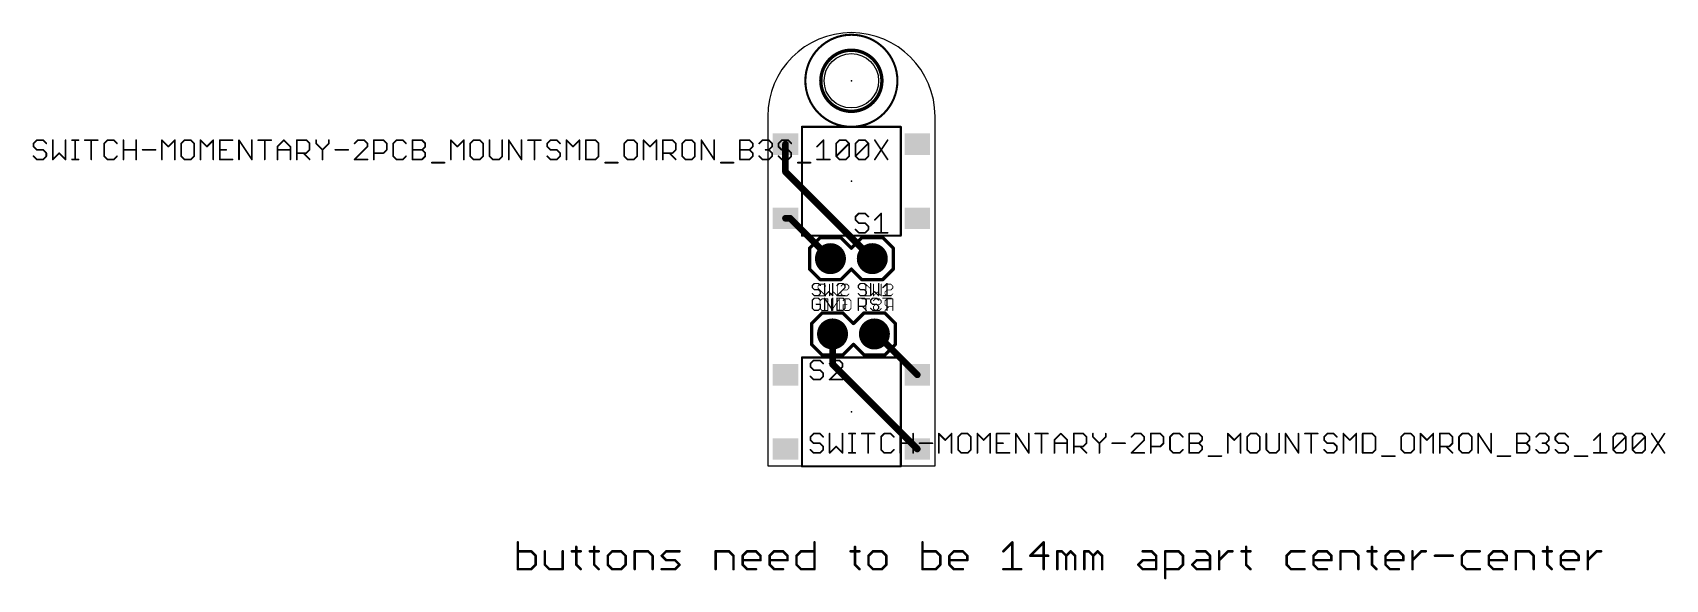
# Model space of a CAD drawing. Extents: x -44.6 to 54.5, y -6.9 to 26.3.
import ezdxf

# ---------------------------------------------------------------- set-up
doc = ezdxf.new("R2010")
doc.units = 0
for name, color, linetype in [('1', 22, 'CONTINUOUS'), ('17', 82, 'CONTINUOUS'), ('20', 7, 'CONTINUOUS'), ('21', 253, 'CONTINUOUS'), ('23', 7, 'CONTINUOUS'), ('25', 253, 'CONTINUOUS'), ('26', 253, 'CONTINUOUS'), ('27', 253, 'CONTINUOUS'), ('39', 22, 'CONTINUOUS'), ('41', 22, 'CONTINUOUS'), ('42', 175, 'CONTINUOUS'), ('51', 253, 'CONTINUOUS')]:
    doc.layers.add(name, color=color, linetype=linetype)

# ---------------------------------------------------------------- blocks, each defined once
blk = doc.blocks.new('RECT')
blk.add_solid([(-0.5, -0.5), (0.5, -0.5), (-0.5, 0.5), (0.5, 0.5)])
blk = doc.blocks.new('ROUNDP')
at = {"const_width": 0.5}
blk.add_lwpolyline([(0, -0.25, 1), (0, 0.25, 1), (0, -0.25)], format="xyb", dxfattribs=at)

msp = doc.modelspace()

# ---------------------------------------------------------------- linework, layer by layer
at = {"layer": '1', "const_width": 0.4064}
for points in [[(1.08, 19.522), (1.08, 17.843)], [(1.08, 17.843), (6.35, 12.573)], [(1.08, 15.022), (1.361, 15.022)], [(1.361, 15.022), (3.81, 12.573)], [(3.937, 8.001), (3.937, 6.165)], [(6.477, 8.001), (6.601, 8.001)], [(6.601, 8.001), (9.08, 5.522)], [(3.937, 6.165), (9.08, 1.022)]]:
    msp.add_lwpolyline(points, dxfattribs=at)
at = {"layer": '1', "const_width": 0.2032}
for points in [[(1.1816, 19.522, 1), (0.9784, 19.522)], [(0.9784, 17.843, 1), (1.1816, 17.843)], [(1.1518, 17.9148, 1), (1.0082, 17.7712)], [(1.08, 15.1236, 1), (1.08, 14.9204)], [(1.4328, 15.0938, 1), (1.2892, 14.9502)], [(1.361, 14.9204, 1), (1.361, 15.1236)], [(3.7382, 12.5012, 1), (3.8818, 12.6448)], [(6.2782, 12.5012, 1), (6.4218, 12.6448)], [(4.0386, 8.001, 1), (3.8354, 8.001)], [(6.477, 8.1026, 1), (6.477, 7.8994)], [(6.6728, 8.0728, 1), (6.5292, 7.9292)], [(6.601, 7.8994, 1), (6.601, 8.1026)], [(3.8354, 6.165, 1), (4.0386, 6.165)], [(4.0088, 6.2368, 1), (3.8652, 6.0932)], [(9.0082, 5.4502, 1), (9.1518, 5.5938)], [(9.0082, 0.9502, 1), (9.1518, 1.0938)]]:
    msp.add_lwpolyline(points, format="xyb", dxfattribs=at)
at = {"layer": '20'}
for p, q in [((0, 21.209), (0, 0)), ((10.16, 0), (10.16, 21.209)), ((0, 0), (10.16, 0))]:
    msp.add_line(p, q, dxfattribs=at)
msp.add_circle((5.08, 23.368), 1.651, dxfattribs=at)
for start, end in [(90, 180), (0, 90)]:
    msp.add_arc((5.08, 21.209), 5.08, start, end, dxfattribs=at)
at = {"layer": '21'}
for points, const_width in [([(3.175, 13.843), (2.54, 13.208)], 0.2032), ([(3.175, 13.843), (4.445, 13.843)], 0.2032), ([(4.445, 13.843), (5.08, 13.208)], 0.2032), ([(5.08, 13.208), (5.715, 13.843)], 0.2032), ([(5.715, 13.843), (6.985, 13.843)], 0.2032), ([(6.985, 13.843), (7.62, 13.208)], 0.2032), ([(2.54, 13.208), (2.54, 11.938)], 0.2032), ([(7.62, 13.208), (7.62, 11.938)], 0.2032), ([(2.54, 11.938), (3.175, 11.303)], 0.2032), ([(5.08, 11.938), (4.445, 11.303)], 0.2032), ([(5.715, 11.303), (5.08, 11.938)], 0.2032), ([(7.62, 11.938), (6.985, 11.303)], 0.2032), ([(2.828, 11.0623), (2.7051, 10.9395)], 0.0762), ([(2.7051, 10.9395), (2.7051, 10.8166)], 0.0762), ([(3.0737, 11.0623), (2.828, 11.0623)], 0.0762), ([(3.1966, 10.9395), (3.0737, 11.0623)], 0.0762), ([(4.445, 11.303), (3.175, 11.303)], 0.2032), ([(3.4535, 11.0623), (3.4535, 10.3251)], 0.0762), ([(3.945, 10.3251), (3.945, 11.0623)], 0.0762), ([(4.3248, 11.0623), (4.2019, 10.9395)], 0.0762), ([(4.5705, 11.0623), (4.3248, 11.0623)], 0.0762), ([(4.6934, 10.9395), (4.5705, 11.0623)], 0.0762), ([(4.6934, 10.8166), (4.6934, 10.9395)], 0.0762), ([(5.622, 11.0623), (5.4991, 10.9395)], 0.0762), ([(5.4991, 10.9395), (5.4991, 10.8166)], 0.0762), ([(5.8677, 11.0623), (5.622, 11.0623)], 0.0762), ([(6.985, 11.303), (5.715, 11.303)], 0.2032), ([(5.9906, 10.9395), (5.8677, 11.0623)], 0.0762), ([(6.2475, 11.0623), (6.2475, 10.3251)], 0.0762), ([(6.739, 10.3251), (6.739, 11.0623)], 0.0762), ([(6.9959, 10.8166), (7.2417, 11.0623)], 0.0762), ([(7.2417, 11.0623), (7.2417, 10.3251)], 0.0762), ([(2.7051, 10.8166), (2.828, 10.6937)], 0.0762), ([(2.828, 10.3251), (2.7051, 10.448)], 0.0762), ([(2.828, 10.1733), (2.7051, 10.0505)], 0.0762), ([(2.7051, 10.0505), (2.7051, 9.559)], 0.0762), ([(2.828, 10.6937), (3.0737, 10.6937)], 0.0762), ([(3.0737, 10.3251), (2.828, 10.3251)], 0.0762), ([(3.0737, 10.1733), (2.828, 10.1733)], 0.0762), ([(3.0737, 10.6937), (3.1966, 10.5708)], 0.0762), ([(3.1966, 10.448), (3.0737, 10.3251)], 0.0762), ([(3.1966, 10.0505), (3.0737, 10.1733)], 0.0762), ([(3.1966, 10.5708), (3.1966, 10.448)], 0.0762), ([(3.4535, 10.3251), (3.6993, 10.5708)], 0.0762), ([(3.4535, 9.4361), (3.4535, 10.1733)], 0.0762), ([(3.4535, 10.1733), (3.945, 9.4361)], 0.0762), ([(3.6993, 10.5708), (3.945, 10.3251)], 0.0762), ([(3.945, 9.4361), (3.945, 10.1733)], 0.0762), ([(4.2019, 10.3251), (4.6934, 10.8166)], 0.0762), ([(4.6934, 10.3251), (4.2019, 10.3251)], 0.0762), ([(4.2019, 10.1733), (4.2019, 9.4361)], 0.0762), ([(4.5705, 10.1733), (4.2019, 10.1733)], 0.0762), ([(4.6934, 10.0505), (4.5705, 10.1733)], 0.0762), ([(4.6934, 9.559), (4.6934, 10.0505)], 0.0762), ([(5.4991, 10.8166), (5.622, 10.6937)], 0.0762), ([(5.622, 10.3251), (5.4991, 10.448)], 0.0762), ([(5.4991, 9.4361), (5.4991, 10.1733)], 0.0762), ([(5.4991, 10.1733), (5.8677, 10.1733)], 0.0762), ([(5.622, 10.6937), (5.8677, 10.6937)], 0.0762), ([(5.8677, 10.3251), (5.622, 10.3251)], 0.0762), ([(5.8677, 10.6937), (5.9906, 10.5708)], 0.0762), ([(5.9906, 10.448), (5.8677, 10.3251)], 0.0762), ([(5.8677, 10.1733), (5.9906, 10.0505)], 0.0762), ([(5.9906, 10.5708), (5.9906, 10.448)], 0.0762), ([(5.9906, 10.0505), (5.9906, 9.8047)], 0.0762), ([(6.2475, 10.3251), (6.4933, 10.5708)], 0.0762), ([(6.3704, 10.1733), (6.2475, 10.0505)], 0.0762), ([(6.2475, 10.0505), (6.2475, 9.9276)], 0.0762), ([(6.2475, 9.9276), (6.3704, 9.8047)], 0.0762), ([(6.6161, 10.1733), (6.3704, 10.1733)], 0.0762), ([(6.4933, 10.5708), (6.739, 10.3251)], 0.0762), ([(6.739, 10.0505), (6.6161, 10.1733)], 0.0762), ([(6.9959, 10.3251), (7.4874, 10.3251)], 0.0762), ([(6.9959, 10.1733), (7.4874, 10.1733)], 0.0762), ([(7.2417, 9.4361), (7.2417, 10.1733)], 0.0762), ([(3.302, 9.271), (2.667, 8.636)], 0.2032), ([(2.7051, 9.559), (2.828, 9.4361)], 0.0762), ([(2.828, 9.4361), (3.0737, 9.4361)], 0.0762), ([(3.1966, 9.8047), (2.9508, 9.8047)], 0.0762), ([(3.0737, 9.4361), (3.1966, 9.559)], 0.0762), ([(3.1966, 9.559), (3.1966, 9.8047)], 0.0762), ([(3.302, 9.271), (4.572, 9.271)], 0.2032), ([(4.2019, 9.4361), (4.5705, 9.4361)], 0.0762), ([(4.572, 9.271), (5.207, 8.636)], 0.2032), ([(4.5705, 9.4361), (4.6934, 9.559)], 0.0762), ([(5.207, 8.636), (5.842, 9.271)], 0.2032), ([(5.8677, 9.6818), (5.4991, 9.6818)], 0.0762), ([(5.7448, 9.6818), (5.9906, 9.4361)], 0.0762), ([(5.842, 9.271), (7.112, 9.271)], 0.2032), ([(5.9906, 9.8047), (5.8677, 9.6818)], 0.0762), ([(6.3704, 9.4361), (6.2475, 9.559)], 0.0762), ([(6.3704, 9.8047), (6.6161, 9.8047)], 0.0762), ([(6.6161, 9.4361), (6.3704, 9.4361)], 0.0762), ([(6.6161, 9.8047), (6.739, 9.6818)], 0.0762), ([(6.739, 9.559), (6.6161, 9.4361)], 0.0762), ([(6.739, 9.6818), (6.739, 9.559)], 0.0762), ([(7.112, 9.271), (7.747, 8.636)], 0.2032), ([(2.667, 8.636), (2.667, 7.366)], 0.2032), ([(7.747, 8.636), (7.747, 7.366)], 0.2032), ([(2.667, 7.366), (3.302, 6.731)], 0.2032), ([(5.207, 7.366), (4.572, 6.731)], 0.2032), ([(5.842, 6.731), (5.207, 7.366)], 0.2032), ([(7.747, 7.366), (7.112, 6.731)], 0.2032), ([(4.572, 6.731), (3.302, 6.731)], 0.2032), ([(7.112, 6.731), (5.842, 6.731)], 0.2032)]:
    msp.add_lwpolyline(points, dxfattribs=dict(at, const_width=const_width))
for points, const_width in [([(3.175, 13.8938, 1), (3.175, 13.7922)], 0.1016), ([(3.2109, 13.8071, 1), (3.1391, 13.8789)], 0.1016), ([(4.4809, 13.8789, 1), (4.4091, 13.8071)], 0.1016), ([(4.445, 13.7922, 1), (4.445, 13.8938)], 0.1016), ([(5.715, 13.8938, 1), (5.715, 13.7922)], 0.1016), ([(5.7509, 13.8071, 1), (5.6791, 13.8789)], 0.1016), ([(7.0209, 13.8789, 1), (6.9491, 13.8071)], 0.1016), ([(6.985, 13.7922, 1), (6.985, 13.8938)], 0.1016), ([(2.5908, 13.208, 1), (2.4892, 13.208)], 0.1016), ([(2.5041, 13.2439, 1), (2.5759, 13.1721)], 0.1016), ([(5.0441, 13.2439, 1), (5.1159, 13.1721)], 0.1016), ([(5.0441, 13.1721, 1), (5.1159, 13.2439)], 0.1016), ([(7.6708, 13.208, 1), (7.5692, 13.208)], 0.1016), ([(7.5841, 13.1721, 1), (7.6559, 13.2439)], 0.1016), ([(2.5759, 11.9739, 1), (2.5041, 11.9021)], 0.1016), ([(2.4892, 11.938, 1), (2.5908, 11.938)], 0.1016), ([(5.1159, 11.9739, 1), (5.0441, 11.9021)], 0.1016), ([(5.1159, 11.9021, 1), (5.0441, 11.9739)], 0.1016), ([(7.5692, 11.938, 1), (7.6708, 11.938)], 0.1016), ([(7.6559, 11.9021, 1), (7.5841, 11.9739)], 0.1016), ([(2.6916, 10.9529, 1), (2.7186, 10.926)], 0.0381), ([(2.7242, 10.9395, 1), (2.6861, 10.9395)], 0.0381), ([(2.828, 11.0814, 1), (2.828, 11.0433)], 0.0381), ([(2.8414, 11.0489, 1), (2.8145, 11.0758)], 0.0381), ([(3.0872, 11.0758, 1), (3.0602, 11.0489)], 0.0381), ([(3.0737, 11.0433, 1), (3.0737, 11.0814)], 0.0381), ([(3.175, 11.3538, 1), (3.175, 11.2522)], 0.1016), ([(3.1391, 11.2671, 1), (3.2109, 11.3389)], 0.1016), ([(3.1831, 10.926, 1), (3.2101, 10.9529)], 0.0381), ([(3.4726, 11.0623, 1), (3.4345, 11.0623)], 0.0381), ([(3.9641, 11.0623, 1), (3.926, 11.0623)], 0.0381), ([(4.1885, 10.9529, 1), (4.2154, 10.926)], 0.0381), ([(4.3248, 11.0814, 1), (4.3248, 11.0433)], 0.0381), ([(4.3383, 11.0489, 1), (4.3113, 11.0758)], 0.0381), ([(4.4091, 11.3389, 1), (4.4809, 11.2671)], 0.1016), ([(4.445, 11.2522, 1), (4.445, 11.3538)], 0.1016), ([(4.584, 11.0758, 1), (4.5571, 11.0489)], 0.0381), ([(4.5705, 11.0433, 1), (4.5705, 11.0814)], 0.0381), ([(4.7125, 10.9395, 1), (4.6744, 10.9395)], 0.0381), ([(4.6799, 10.926, 1), (4.7069, 10.9529)], 0.0381), ([(5.4856, 10.9529, 1), (5.5126, 10.926)], 0.0381), ([(5.5182, 10.9395, 1), (5.4801, 10.9395)], 0.0381), ([(5.622, 11.0814, 1), (5.622, 11.0433)], 0.0381), ([(5.6354, 11.0489, 1), (5.6085, 11.0758)], 0.0381), ([(5.715, 11.3538, 1), (5.715, 11.2522)], 0.1016), ([(5.6791, 11.2671, 1), (5.7509, 11.3389)], 0.1016), ([(5.8812, 11.0758, 1), (5.8542, 11.0489)], 0.0381), ([(5.8677, 11.0433, 1), (5.8677, 11.0814)], 0.0381), ([(5.9771, 10.926, 1), (6.0041, 10.9529)], 0.0381), ([(6.2666, 11.0623, 1), (6.2285, 11.0623)], 0.0381), ([(6.758, 11.0623, 1), (6.7199, 11.0623)], 0.0381), ([(6.9491, 11.3389, 1), (7.0209, 11.2671)], 0.1016), ([(6.985, 11.2522, 1), (6.985, 11.3538)], 0.1016), ([(7.2607, 11.0623, 1), (7.2226, 11.0623)], 0.0381), ([(7.2551, 11.0489, 1), (7.2282, 11.0758)], 0.0381), ([(2.7186, 10.8301, 1), (2.6916, 10.8031)], 0.0381), ([(2.7186, 10.4614, 1), (2.6916, 10.4345)], 0.0381), ([(2.6916, 10.0639, 1), (2.7186, 10.037)], 0.0381), ([(2.6861, 10.8166, 1), (2.7242, 10.8166)], 0.0381), ([(2.7242, 10.0505, 1), (2.6861, 10.0505)], 0.0381), ([(2.828, 10.7128, 1), (2.828, 10.6747)], 0.0381), ([(2.828, 10.3442, 1), (2.828, 10.3061)], 0.0381), ([(2.828, 10.1924, 1), (2.828, 10.1543)], 0.0381), ([(2.8145, 10.6802, 1), (2.8414, 10.7072)], 0.0381), ([(2.8145, 10.3116, 1), (2.8414, 10.3386)], 0.0381), ([(2.8414, 10.1599, 1), (2.8145, 10.1868)], 0.0381), ([(3.0872, 10.7072, 1), (3.0602, 10.6802)], 0.0381), ([(3.0602, 10.3386, 1), (3.0872, 10.3116)], 0.0381), ([(3.0872, 10.1868, 1), (3.0602, 10.1599)], 0.0381), ([(3.0737, 10.6747, 1), (3.0737, 10.7128)], 0.0381), ([(3.0737, 10.3061, 1), (3.0737, 10.3442)], 0.0381), ([(3.0737, 10.1543, 1), (3.0737, 10.1924)], 0.0381), ([(3.2156, 10.5708, 1), (3.1775, 10.5708)], 0.0381), ([(3.1775, 10.448, 1), (3.2156, 10.448)], 0.0381), ([(3.1831, 10.5574, 1), (3.2101, 10.5843)], 0.0381), ([(3.2101, 10.4345, 1), (3.1831, 10.4614)], 0.0381), ([(3.1831, 10.037, 1), (3.2101, 10.0639)], 0.0381), ([(3.44, 10.3386, 1), (3.467, 10.3116)], 0.0381), ([(3.4345, 10.3251, 1), (3.4726, 10.3251)], 0.0381), ([(3.4726, 10.1733, 1), (3.4345, 10.1733)], 0.0381), ([(3.4694, 10.1839, 1), (3.4377, 10.1628)], 0.0381), ([(3.7127, 10.5843, 1), (3.6858, 10.5574)], 0.0381), ([(3.7127, 10.5574, 1), (3.6858, 10.5843)], 0.0381), ([(3.926, 10.3251, 1), (3.9641, 10.3251)], 0.0381), ([(3.9641, 10.1733, 1), (3.926, 10.1733)], 0.0381), ([(3.9315, 10.3116, 1), (3.9585, 10.3386)], 0.0381), ([(4.2019, 10.3442, 1), (4.2019, 10.3061)], 0.0381), ([(4.1885, 10.3386, 1), (4.2154, 10.3116)], 0.0381), ([(4.2019, 10.1924, 1), (4.2019, 10.1543)], 0.0381), ([(4.221, 10.1733, 1), (4.1829, 10.1733)], 0.0381), ([(4.584, 10.1868, 1), (4.5571, 10.1599)], 0.0381), ([(4.5705, 10.1543, 1), (4.5705, 10.1924)], 0.0381), ([(4.6744, 10.8166, 1), (4.7125, 10.8166)], 0.0381), ([(4.7125, 10.0505, 1), (4.6744, 10.0505)], 0.0381), ([(4.7069, 10.8031, 1), (4.6799, 10.8301)], 0.0381), ([(4.6799, 10.037, 1), (4.7069, 10.0639)], 0.0381), ([(4.6934, 10.3061, 1), (4.6934, 10.3442)], 0.0381), ([(5.5126, 10.8301, 1), (5.4856, 10.8031)], 0.0381), ([(5.5126, 10.4614, 1), (5.4856, 10.4345)], 0.0381), ([(5.4991, 10.1924, 1), (5.4991, 10.1543)], 0.0381), ([(5.4801, 10.8166, 1), (5.5182, 10.8166)], 0.0381), ([(5.5182, 10.1733, 1), (5.4801, 10.1733)], 0.0381), ([(5.622, 10.7128, 1), (5.622, 10.6747)], 0.0381), ([(5.622, 10.3442, 1), (5.622, 10.3061)], 0.0381), ([(5.6085, 10.6802, 1), (5.6354, 10.7072)], 0.0381), ([(5.6085, 10.3116, 1), (5.6354, 10.3386)], 0.0381), ([(5.8812, 10.7072, 1), (5.8542, 10.6802)], 0.0381), ([(5.8542, 10.3386, 1), (5.8812, 10.3116)], 0.0381), ([(5.8812, 10.1868, 1), (5.8542, 10.1599)], 0.0381), ([(5.8677, 10.6747, 1), (5.8677, 10.7128)], 0.0381), ([(5.8677, 10.3061, 1), (5.8677, 10.3442)], 0.0381), ([(5.8677, 10.1543, 1), (5.8677, 10.1924)], 0.0381), ([(6.0096, 10.5708, 1), (5.9715, 10.5708)], 0.0381), ([(5.9715, 10.448, 1), (6.0096, 10.448)], 0.0381), ([(6.0096, 10.0505, 1), (5.9715, 10.0505)], 0.0381), ([(5.9771, 10.5574, 1), (6.0041, 10.5843)], 0.0381), ([(6.0041, 10.4345, 1), (5.9771, 10.4614)], 0.0381), ([(5.9771, 10.037, 1), (6.0041, 10.0639)], 0.0381), ([(6.234, 10.3386, 1), (6.261, 10.3116)], 0.0381), ([(6.234, 10.0639, 1), (6.261, 10.037)], 0.0381), ([(6.261, 9.9411, 1), (6.234, 9.9141)], 0.0381), ([(6.2285, 10.3251, 1), (6.2666, 10.3251)], 0.0381), ([(6.2666, 10.0505, 1), (6.2285, 10.0505)], 0.0381), ([(6.2285, 9.9276, 1), (6.2666, 9.9276)], 0.0381), ([(6.3704, 10.1924, 1), (6.3704, 10.1543)], 0.0381), ([(6.3839, 10.1599, 1), (6.3569, 10.1868)], 0.0381), ([(6.5067, 10.5843, 1), (6.4798, 10.5574)], 0.0381), ([(6.5067, 10.5574, 1), (6.4798, 10.5843)], 0.0381), ([(6.6296, 10.1868, 1), (6.6027, 10.1599)], 0.0381), ([(6.6161, 10.1543, 1), (6.6161, 10.1924)], 0.0381), ([(6.7199, 10.3251, 1), (6.758, 10.3251)], 0.0381), ([(6.7255, 10.3116, 1), (6.7525, 10.3386)], 0.0381), ([(6.7255, 10.037, 1), (6.7525, 10.0639)], 0.0381), ([(6.9825, 10.8301, 1), (7.0094, 10.8031)], 0.0381), ([(6.9959, 10.3442, 1), (6.9959, 10.3061)], 0.0381), ([(6.9959, 10.1924, 1), (6.9959, 10.1543)], 0.0381), ([(7.2226, 10.3251, 1), (7.2607, 10.3251)], 0.0381), ([(7.2607, 10.1733, 1), (7.2226, 10.1733)], 0.0381), ([(7.4874, 10.3061, 1), (7.4874, 10.3442)], 0.0381), ([(7.4874, 10.1543, 1), (7.4874, 10.1924)], 0.0381), ([(2.7186, 9.5724, 1), (2.6916, 9.5455)], 0.0381), ([(2.6861, 9.559, 1), (2.7242, 9.559)], 0.0381), ([(2.828, 9.4551, 1), (2.828, 9.417)], 0.0381), ([(2.8145, 9.4226, 1), (2.8414, 9.4496)], 0.0381), ([(2.9508, 9.8238, 1), (2.9508, 9.7857)], 0.0381), ([(3.0602, 9.4496, 1), (3.0872, 9.4226)], 0.0381), ([(3.0737, 9.417, 1), (3.0737, 9.4551)], 0.0381), ([(3.2156, 9.8047, 1), (3.1775, 9.8047)], 0.0381), ([(3.1775, 9.559, 1), (3.2156, 9.559)], 0.0381), ([(3.2101, 9.5455, 1), (3.1831, 9.5724)], 0.0381), ([(3.1966, 9.7857, 1), (3.1966, 9.8238)], 0.0381), ([(3.302, 9.3218, 1), (3.302, 9.2202)], 0.1016), ([(3.3379, 9.2351, 1), (3.2661, 9.3069)], 0.1016), ([(3.4345, 9.4361, 1), (3.4726, 9.4361)], 0.0381), ([(3.926, 9.4361, 1), (3.9641, 9.4361)], 0.0381), ([(3.9291, 9.4255, 1), (3.9609, 9.4467)], 0.0381), ([(4.2019, 9.4551, 1), (4.2019, 9.417)], 0.0381), ([(4.1829, 9.4361, 1), (4.221, 9.4361)], 0.0381), ([(4.6079, 9.3069, 1), (4.5361, 9.2351)], 0.1016), ([(4.572, 9.2202, 1), (4.572, 9.3218)], 0.1016), ([(4.5571, 9.4496, 1), (4.584, 9.4226)], 0.0381), ([(4.5705, 9.417, 1), (4.5705, 9.4551)], 0.0381), ([(4.6744, 9.559, 1), (4.7125, 9.559)], 0.0381), ([(4.7069, 9.5455, 1), (4.6799, 9.5724)], 0.0381), ([(5.4991, 9.7009, 1), (5.4991, 9.6628)], 0.0381), ([(5.4801, 9.4361, 1), (5.5182, 9.4361)], 0.0381), ([(5.7583, 9.6953, 1), (5.7314, 9.6684)], 0.0381), ([(5.842, 9.3218, 1), (5.842, 9.2202)], 0.1016), ([(5.8779, 9.2351, 1), (5.8061, 9.3069)], 0.1016), ([(5.8542, 9.6953, 1), (5.8812, 9.6684)], 0.0381), ([(5.8677, 9.6628, 1), (5.8677, 9.7009)], 0.0381), ([(5.9715, 9.8047, 1), (6.0096, 9.8047)], 0.0381), ([(6.0041, 9.7912, 1), (5.9771, 9.8182)], 0.0381), ([(5.9771, 9.4226, 1), (6.0041, 9.4496)], 0.0381), ([(6.261, 9.5724, 1), (6.234, 9.5455)], 0.0381), ([(6.3704, 9.8238, 1), (6.3704, 9.7857)], 0.0381), ([(6.3704, 9.4551, 1), (6.3704, 9.417)], 0.0381), ([(6.3569, 9.7912, 1), (6.3839, 9.8182)], 0.0381), ([(6.3569, 9.4226, 1), (6.3839, 9.4496)], 0.0381), ([(6.6296, 9.8182, 1), (6.6027, 9.7912)], 0.0381), ([(6.6027, 9.4496, 1), (6.6296, 9.4226)], 0.0381), ([(6.6161, 9.7857, 1), (6.6161, 9.8238)], 0.0381), ([(6.6161, 9.417, 1), (6.6161, 9.4551)], 0.0381), ([(6.758, 9.6818, 1), (6.7199, 9.6818)], 0.0381), ([(6.7199, 9.559, 1), (6.758, 9.559)], 0.0381), ([(6.7255, 9.6684, 1), (6.7525, 9.6953)], 0.0381), ([(6.7525, 9.5455, 1), (6.7255, 9.5724)], 0.0381), ([(7.1479, 9.3069, 1), (7.0761, 9.2351)], 0.1016), ([(7.112, 9.2202, 1), (7.112, 9.3218)], 0.1016), ([(7.2226, 9.4361, 1), (7.2607, 9.4361)], 0.0381), ([(2.7178, 8.636, 1), (2.6162, 8.636)], 0.1016), ([(2.6311, 8.6719, 1), (2.7029, 8.6001)], 0.1016), ([(5.1711, 8.6719, 1), (5.2429, 8.6001)], 0.1016), ([(5.1711, 8.6001, 1), (5.2429, 8.6719)], 0.1016), ([(7.7978, 8.636, 1), (7.6962, 8.636)], 0.1016), ([(7.7111, 8.6001, 1), (7.7829, 8.6719)], 0.1016), ([(2.7029, 7.4019, 1), (2.6311, 7.3301)], 0.1016), ([(2.6162, 7.366, 1), (2.7178, 7.366)], 0.1016), ([(5.2429, 7.4019, 1), (5.1711, 7.3301)], 0.1016), ([(5.2429, 7.3301, 1), (5.1711, 7.4019)], 0.1016), ([(7.6962, 7.366, 1), (7.7978, 7.366)], 0.1016), ([(7.7829, 7.3301, 1), (7.7111, 7.4019)], 0.1016), ([(3.302, 6.7818, 1), (3.302, 6.6802)], 0.1016), ([(3.2661, 6.6951, 1), (3.3379, 6.7669)], 0.1016), ([(4.5361, 6.7669, 1), (4.6079, 6.6951)], 0.1016), ([(4.572, 6.6802, 1), (4.572, 6.7818)], 0.1016), ([(5.842, 6.7818, 1), (5.842, 6.6802)], 0.1016), ([(5.8061, 6.6951, 1), (5.8779, 6.7669)], 0.1016), ([(7.0761, 6.7669, 1), (7.1479, 6.6951)], 0.1016), ([(7.112, 6.6802, 1), (7.112, 6.7818)], 0.1016)]:
    msp.add_lwpolyline(points, format="xyb", dxfattribs=dict(at, const_width=const_width))
at = {"layer": '23'}
for p in [(5.08, 23.368), (5.08, 17.272), (3.81, 12.573), (3.937, 8.001), (5.08, 3.272)]:
    msp.add_point(p, dxfattribs=at)
at = {"layer": '25', "const_width": 0.0508}
for points in [[(5.314, 15.1403, 1), (5.35, 15.1043)], [(5.35, 14.9454, 1), (5.314, 14.9094)], [(5.3574, 15.1223, 1), (5.3066, 15.1223)], [(5.3066, 14.9274, 1), (5.3574, 14.9274)], [(5.5269, 15.3426, 1), (5.5269, 15.2918)], [(5.5449, 15.2992, 1), (5.5089, 15.3352)], [(5.9347, 15.3352, 1), (5.8987, 15.2992)], [(5.9167, 15.2918, 1), (5.9167, 15.3426)], [(6.0936, 15.1043, 1), (6.1296, 15.1403)], [(6.4834, 14.9454, 1), (6.5194, 14.9094)], [(6.9166, 15.3172, 1), (6.8658, 15.3172)], [(6.9092, 15.2992, 1), (6.8732, 15.3352)], [(5.35, 14.3607, 1), (5.314, 14.3247)], [(5.5269, 14.7579, 1), (5.5269, 14.7071)], [(5.5269, 14.1732, 1), (5.5269, 14.1224)], [(5.5089, 14.7145, 1), (5.5449, 14.7505)], [(5.5089, 14.1298, 1), (5.5449, 14.1658)], [(5.9347, 14.7505, 1), (5.8987, 14.7145)], [(5.8987, 14.1658, 1), (5.9347, 14.1298)], [(5.9167, 14.7071, 1), (5.9167, 14.7579)], [(5.9167, 14.1224, 1), (5.9167, 14.1732)], [(6.137, 14.5376, 1), (6.0862, 14.5376)], [(6.0862, 14.3427, 1), (6.137, 14.3427)], [(6.0936, 14.5196, 1), (6.1296, 14.5556)], [(6.1296, 14.3247, 1), (6.0936, 14.3607)], [(6.5014, 14.1732, 1), (6.5014, 14.1224)], [(6.8658, 14.1478, 1), (6.9166, 14.1478)], [(7.281, 14.1224, 1), (7.281, 14.1732)], [(2.5728, 6.2203, 1), (2.6088, 6.1843)], [(2.6088, 6.0254, 1), (2.5728, 5.9894)], [(2.6162, 6.2023, 1), (2.5654, 6.2023)], [(2.5654, 6.0074, 1), (2.6162, 6.0074)], [(2.7857, 6.4226, 1), (2.7857, 6.3718)], [(2.8037, 6.3792, 1), (2.7677, 6.4152)], [(3.1935, 6.4152, 1), (3.1575, 6.3792)], [(3.1755, 6.3718, 1), (3.1755, 6.4226)], [(3.3524, 6.1843, 1), (3.3884, 6.2203)], [(3.7422, 6.2203, 1), (3.7782, 6.1843)], [(3.9551, 6.4226, 1), (3.9551, 6.3718)], [(3.9731, 6.3792, 1), (3.9371, 6.4152)], [(4.3629, 6.4152, 1), (4.3269, 6.3792)], [(4.3449, 6.3718, 1), (4.3449, 6.4226)], [(4.5652, 6.2023, 1), (4.5144, 6.2023)], [(4.5144, 6.0074, 1), (4.5652, 6.0074)], [(4.5218, 6.1843, 1), (4.5578, 6.2203)], [(4.5578, 5.9894, 1), (4.5218, 6.0254)], [(2.6088, 5.4407, 1), (2.5728, 5.4047)], [(2.7857, 5.8379, 1), (2.7857, 5.7871)], [(2.7857, 5.2532, 1), (2.7857, 5.2024)], [(2.7677, 5.7945, 1), (2.8037, 5.8305)], [(2.7677, 5.2098, 1), (2.8037, 5.2458)], [(3.1935, 5.8305, 1), (3.1575, 5.7945)], [(3.1575, 5.2458, 1), (3.1935, 5.2098)], [(3.1755, 5.7871, 1), (3.1755, 5.8379)], [(3.1755, 5.2024, 1), (3.1755, 5.2532)], [(3.3958, 5.6176, 1), (3.345, 5.6176)], [(3.345, 5.4227, 1), (3.3958, 5.4227)], [(3.3524, 5.5996, 1), (3.3884, 5.6356)], [(3.3884, 5.4047, 1), (3.3524, 5.4407)], [(3.7422, 5.2458, 1), (3.7782, 5.2098)], [(3.7602, 5.2532, 1), (3.7602, 5.2024)], [(4.5398, 5.2024, 1), (4.5398, 5.2532)]]:
    msp.add_lwpolyline(points, format="xyb", dxfattribs=at)
at = {"layer": '25', "const_width": 0.1016}
for points in [[(5.5269, 15.3172), (5.332, 15.1223)], [(5.332, 15.1223), (5.332, 14.9274)], [(5.332, 14.9274), (5.5269, 14.7325)], [(5.9167, 15.3172), (5.5269, 15.3172)], [(6.1116, 15.1223), (5.9167, 15.3172)], [(6.5014, 14.9274), (6.8912, 15.3172)], [(6.8912, 15.3172), (6.8912, 14.1478)], [(5.5269, 14.1478), (5.332, 14.3427)], [(5.5269, 14.7325), (5.9167, 14.7325)], [(5.9167, 14.1478), (5.5269, 14.1478)], [(5.9167, 14.7325), (6.1116, 14.5376)], [(6.1116, 14.3427), (5.9167, 14.1478)], [(6.1116, 14.5376), (6.1116, 14.3427)], [(6.5014, 14.1478), (7.281, 14.1478)], [(2.7857, 6.3972), (2.5908, 6.2023)], [(2.5908, 6.2023), (2.5908, 6.0074)], [(2.5908, 6.0074), (2.7857, 5.8125)], [(3.1755, 6.3972), (2.7857, 6.3972)], [(3.3704, 6.2023), (3.1755, 6.3972)], [(3.9551, 6.3972), (3.7602, 6.2023)], [(3.7602, 5.2278), (4.5398, 6.0074)], [(4.3449, 6.3972), (3.9551, 6.3972)], [(4.5398, 6.2023), (4.3449, 6.3972)], [(4.5398, 6.0074), (4.5398, 6.2023)], [(2.7857, 5.2278), (2.5908, 5.4227)], [(2.7857, 5.8125), (3.1755, 5.8125)], [(3.1755, 5.2278), (2.7857, 5.2278)], [(3.1755, 5.8125), (3.3704, 5.6176)], [(3.3704, 5.4227), (3.1755, 5.2278)], [(3.3704, 5.6176), (3.3704, 5.4227)], [(4.5398, 5.2278), (3.7602, 5.2278)]]:
    msp.add_lwpolyline(points, dxfattribs=at)
at = {"layer": '26', "const_width": 0.0508}
for points in [[(3.0498, 10.9056), (3.1684, 11.0242)], [(3.0498, 10.7869), (3.0498, 10.9056)], [(3.1684, 11.0242), (3.4057, 11.0242)], [(3.4057, 11.0242), (3.5243, 10.9056)], [(3.7514, 10.3124), (3.7514, 11.0242)], [(4.226, 11.0242), (4.226, 10.3124)], [(4.4531, 10.9056), (4.5717, 11.0242)], [(4.5717, 11.0242), (4.809, 11.0242)], [(4.809, 11.0242), (4.9276, 10.9056)], [(4.9276, 10.9056), (4.9276, 10.7869)], [(6.1913, 10.7869), (5.9541, 11.0242)], [(5.9541, 11.0242), (5.9541, 10.3124)], [(6.4184, 10.3124), (6.4184, 11.0242)], [(6.893, 11.0242), (6.893, 10.3124)], [(7.1201, 10.9056), (7.2387, 11.0242)], [(7.2387, 11.0242), (7.476, 11.0242)], [(7.476, 11.0242), (7.5946, 10.9056)], [(7.5946, 10.9056), (7.5946, 10.7869)], [(3.5243, 10.3124), (3.0498, 10.7869)], [(3.0498, 10.3124), (3.5243, 10.3124)], [(3.1768, 10.0166), (3.2954, 10.1352)], [(3.1768, 9.542), (3.1768, 10.0166)], [(3.2954, 10.1352), (3.6513, 10.1352)], [(3.6513, 10.1352), (3.6513, 9.4234)], [(3.9887, 10.5497), (3.7514, 10.3124)], [(4.353, 10.1352), (3.8784, 9.4234)], [(3.8784, 9.4234), (3.8784, 10.1352)], [(4.226, 10.3124), (3.9887, 10.5497)], [(4.353, 9.4234), (4.353, 10.1352)], [(4.5717, 10.6683), (4.4531, 10.5497)], [(4.4531, 10.5497), (4.4531, 10.431)], [(4.4531, 10.431), (4.5717, 10.3124)], [(4.809, 10.6683), (4.5717, 10.6683)], [(4.5717, 10.3124), (4.809, 10.3124)], [(4.5801, 10.0166), (4.6987, 10.1352)], [(4.6987, 10.1352), (4.936, 10.1352)], [(4.9276, 10.7869), (4.809, 10.6683)], [(4.809, 10.3124), (4.9276, 10.431)], [(4.936, 10.1352), (5.0546, 10.0166)], [(5.0546, 10.0166), (5.0546, 9.542)], [(6.1913, 10.3124), (5.7168, 10.3124)], [(6.1913, 10.1352), (5.7168, 10.1352)], [(5.9541, 9.4234), (5.9541, 10.1352)], [(6.6557, 10.5497), (6.4184, 10.3124)], [(6.4184, 10.0166), (6.5371, 10.1352)], [(6.5371, 10.1352), (6.7743, 10.1352)], [(6.893, 10.3124), (6.6557, 10.5497)], [(6.7743, 10.1352), (6.893, 10.0166)], [(6.893, 9.8979), (6.7743, 9.7793)], [(6.893, 10.0166), (6.893, 9.8979)], [(7.2387, 10.6683), (7.1201, 10.5497)], [(7.1201, 10.5497), (7.1201, 10.431)], [(7.1201, 10.431), (7.2387, 10.3124)], [(7.2387, 10.1352), (7.1201, 10.0166)], [(7.1201, 10.0166), (7.1201, 9.7793)], [(7.476, 10.6683), (7.2387, 10.6683)], [(7.2387, 10.3124), (7.476, 10.3124)], [(7.5946, 10.1352), (7.2387, 10.1352)], [(7.5946, 10.7869), (7.476, 10.6683)], [(7.476, 10.3124), (7.5946, 10.431)], [(7.5946, 9.4234), (7.5946, 10.1352)], [(3.2954, 9.4234), (3.1768, 9.542)], [(3.6513, 9.4234), (3.2954, 9.4234)], [(4.5801, 9.542), (4.5801, 9.7793)], [(4.5801, 9.7793), (4.8173, 9.7793)], [(4.6987, 9.4234), (4.5801, 9.542)], [(4.936, 9.4234), (4.6987, 9.4234)], [(5.0546, 9.542), (4.936, 9.4234)], [(6.5371, 9.7793), (6.4184, 9.6607)], [(6.4184, 9.6607), (6.4184, 9.542)], [(6.4184, 9.542), (6.5371, 9.4234)], [(6.7743, 9.7793), (6.5371, 9.7793)], [(6.5371, 9.4234), (6.7743, 9.4234)], [(6.7743, 9.4234), (6.893, 9.542)], [(7.1201, 9.7793), (7.2387, 9.6607)], [(7.3573, 9.6607), (7.1201, 9.4234)], [(7.2387, 9.6607), (7.5946, 9.6607)]]:
    msp.add_lwpolyline(points, dxfattribs=at)
at = {"layer": '26', "const_width": 0.0254}
for points in [[(3.0625, 10.9056, 1), (3.0371, 10.9056)], [(3.0408, 10.9146, 1), (3.0588, 10.8966)], [(3.1684, 11.0369, 1), (3.1684, 11.0115)], [(3.1774, 11.0152, 1), (3.1594, 11.0332)], [(3.4147, 11.0332, 1), (3.3967, 11.0152)], [(3.4057, 11.0115, 1), (3.4057, 11.0369)], [(3.5153, 10.8966, 1), (3.5333, 10.9146)], [(3.7641, 11.0242, 1), (3.7387, 11.0242)], [(4.2387, 11.0242, 1), (4.2133, 11.0242)], [(4.4441, 10.9146, 1), (4.462, 10.8966)], [(4.5717, 11.0369, 1), (4.5717, 11.0115)], [(4.5807, 11.0152, 1), (4.5627, 11.0332)], [(4.8179, 11.0332, 1), (4.8, 11.0152)], [(4.809, 11.0115, 1), (4.809, 11.0369)], [(4.9403, 10.9056, 1), (4.9149, 10.9056)], [(4.9186, 10.8966, 1), (4.9366, 10.9146)], [(5.963, 11.0332, 1), (5.9451, 11.0152)], [(5.9668, 11.0242, 1), (5.9414, 11.0242)], [(6.4311, 11.0242, 1), (6.4057, 11.0242)], [(6.9057, 11.0242, 1), (6.8803, 11.0242)], [(7.1111, 10.9146, 1), (7.129, 10.8966)], [(7.2387, 11.0369, 1), (7.2387, 11.0115)], [(7.2477, 11.0152, 1), (7.2297, 11.0332)], [(7.4849, 11.0332, 1), (7.467, 11.0152)], [(7.476, 11.0115, 1), (7.476, 11.0369)], [(7.6073, 10.9056, 1), (7.5819, 10.9056)], [(7.5856, 10.8966, 1), (7.6036, 10.9146)], [(3.0588, 10.7959, 1), (3.0408, 10.778)], [(3.0371, 10.7869, 1), (3.0625, 10.7869)], [(3.0498, 10.3251, 1), (3.0498, 10.2997)], [(3.1895, 10.0166, 1), (3.1641, 10.0166)], [(3.1678, 10.0256, 1), (3.1858, 10.0076)], [(3.2954, 10.1479, 1), (3.2954, 10.1225)], [(3.3044, 10.1262, 1), (3.2864, 10.1442)], [(3.5153, 10.3034, 1), (3.5333, 10.3214)], [(3.5243, 10.2997, 1), (3.5243, 10.3251)], [(3.664, 10.1352, 1), (3.6386, 10.1352)], [(3.6513, 10.1225, 1), (3.6513, 10.1479)], [(3.7424, 10.3214, 1), (3.7604, 10.3034)], [(3.7387, 10.3124, 1), (3.7641, 10.3124)], [(3.8911, 10.1352, 1), (3.8657, 10.1352)], [(3.9977, 10.5586, 1), (3.9797, 10.5407)], [(3.9977, 10.5407, 1), (3.9797, 10.5586)], [(4.2133, 10.3124, 1), (4.2387, 10.3124)], [(4.217, 10.3034, 1), (4.2349, 10.3214)], [(4.3657, 10.1352, 1), (4.3403, 10.1352)], [(4.3635, 10.1282, 1), (4.3424, 10.1423)], [(4.4658, 10.5497, 1), (4.4404, 10.5497)], [(4.4441, 10.5586, 1), (4.462, 10.5407)], [(4.462, 10.44, 1), (4.4441, 10.4221)], [(4.4404, 10.431, 1), (4.4658, 10.431)], [(4.5717, 10.681, 1), (4.5717, 10.6556)], [(4.5717, 10.3251, 1), (4.5717, 10.2997)], [(4.5807, 10.6593, 1), (4.5627, 10.6773)], [(4.5627, 10.3034, 1), (4.5807, 10.3214)], [(4.5711, 10.0256, 1), (4.589, 10.0076)], [(4.6987, 10.1479, 1), (4.6987, 10.1225)], [(4.7077, 10.1262, 1), (4.6897, 10.1442)], [(4.8, 10.6773, 1), (4.8179, 10.6593)], [(4.8, 10.3214, 1), (4.8179, 10.3034)], [(4.809, 10.6556, 1), (4.809, 10.681)], [(4.809, 10.2997, 1), (4.809, 10.3251)], [(4.9149, 10.7869, 1), (4.9403, 10.7869)], [(4.9366, 10.778, 1), (4.9186, 10.7959)], [(4.9366, 10.4221, 1), (4.9186, 10.44)], [(4.9449, 10.1442, 1), (4.927, 10.1262)], [(4.936, 10.1225, 1), (4.936, 10.1479)], [(5.0673, 10.0166, 1), (5.0419, 10.0166)], [(5.0456, 10.0076, 1), (5.0636, 10.0256)], [(5.7168, 10.3251, 1), (5.7168, 10.2997)], [(5.7168, 10.1479, 1), (5.7168, 10.1225)], [(5.9414, 10.3124, 1), (5.9668, 10.3124)], [(5.9668, 10.1352, 1), (5.9414, 10.1352)], [(6.1823, 10.778, 1), (6.2003, 10.7959)], [(6.1913, 10.2997, 1), (6.1913, 10.3251)], [(6.1913, 10.1225, 1), (6.1913, 10.1479)], [(6.4094, 10.3214, 1), (6.4274, 10.3034)], [(6.4057, 10.3124, 1), (6.4311, 10.3124)], [(6.4094, 10.0256, 1), (6.4274, 10.0076)], [(6.5371, 10.1479, 1), (6.5371, 10.1225)], [(6.546, 10.1262, 1), (6.5281, 10.1442)], [(6.6647, 10.5586, 1), (6.6467, 10.5407)], [(6.6647, 10.5407, 1), (6.6467, 10.5586)], [(6.7833, 10.1442, 1), (6.7653, 10.1262)], [(6.7743, 10.1225, 1), (6.7743, 10.1479)], [(6.8803, 10.3124, 1), (6.9057, 10.3124)], [(6.9057, 10.0166, 1), (6.8803, 10.0166)], [(6.8803, 9.8979, 1), (6.9057, 9.8979)], [(6.884, 10.3034, 1), (6.9019, 10.3214)], [(6.884, 10.0076, 1), (6.9019, 10.0256)], [(6.9019, 9.889, 1), (6.884, 9.9069)], [(7.1328, 10.5497, 1), (7.1074, 10.5497)], [(7.1111, 10.5586, 1), (7.129, 10.5407)], [(7.129, 10.44, 1), (7.1111, 10.4221)], [(7.1074, 10.431, 1), (7.1328, 10.431)], [(7.1328, 10.0166, 1), (7.1074, 10.0166)], [(7.1111, 10.0256, 1), (7.129, 10.0076)], [(7.2387, 10.681, 1), (7.2387, 10.6556)], [(7.2387, 10.3251, 1), (7.2387, 10.2997)], [(7.2387, 10.1479, 1), (7.2387, 10.1225)], [(7.2477, 10.6593, 1), (7.2297, 10.6773)], [(7.2297, 10.3034, 1), (7.2477, 10.3214)], [(7.2477, 10.1262, 1), (7.2297, 10.1442)], [(7.467, 10.6773, 1), (7.4849, 10.6593)], [(7.467, 10.3214, 1), (7.4849, 10.3034)], [(7.476, 10.6556, 1), (7.476, 10.681)], [(7.476, 10.2997, 1), (7.476, 10.3251)], [(7.5819, 10.7869, 1), (7.6073, 10.7869)], [(7.6073, 10.1352, 1), (7.5819, 10.1352)], [(7.6036, 10.778, 1), (7.5856, 10.7959)], [(7.6036, 10.4221, 1), (7.5856, 10.44)], [(7.5946, 10.1225, 1), (7.5946, 10.1479)], [(3.1858, 9.551, 1), (3.1678, 9.5331)], [(3.1641, 9.542, 1), (3.1895, 9.542)], [(3.2954, 9.4361, 1), (3.2954, 9.4107)], [(3.2864, 9.4144, 1), (3.3044, 9.4324)], [(3.6386, 9.4234, 1), (3.664, 9.4234)], [(3.6513, 9.4107, 1), (3.6513, 9.4361)], [(3.8657, 9.4234, 1), (3.8911, 9.4234)], [(3.8679, 9.4304, 1), (3.889, 9.4164)], [(4.3403, 9.4234, 1), (4.3657, 9.4234)], [(4.5928, 9.7793, 1), (4.5674, 9.7793)], [(4.5801, 9.792, 1), (4.5801, 9.7666)], [(4.589, 9.551, 1), (4.5711, 9.5331)], [(4.5674, 9.542, 1), (4.5928, 9.542)], [(4.6987, 9.4361, 1), (4.6987, 9.4107)], [(4.6897, 9.4144, 1), (4.7077, 9.4324)], [(4.8173, 9.7666, 1), (4.8173, 9.792)], [(4.927, 9.4324, 1), (4.9449, 9.4144)], [(4.936, 9.4107, 1), (4.936, 9.4361)], [(5.0419, 9.542, 1), (5.0673, 9.542)], [(5.0636, 9.5331, 1), (5.0456, 9.551)], [(5.9414, 9.4234, 1), (5.9668, 9.4234)], [(6.4311, 9.6607, 1), (6.4057, 9.6607)], [(6.4094, 9.6696, 1), (6.4274, 9.6517)], [(6.4274, 9.551, 1), (6.4094, 9.5331)], [(6.4057, 9.542, 1), (6.4311, 9.542)], [(6.5371, 9.792, 1), (6.5371, 9.7666)], [(6.5371, 9.4361, 1), (6.5371, 9.4107)], [(6.546, 9.7703, 1), (6.5281, 9.7883)], [(6.5281, 9.4144, 1), (6.546, 9.4324)], [(6.7653, 9.7883, 1), (6.7833, 9.7703)], [(6.7653, 9.4324, 1), (6.7833, 9.4144)], [(6.7743, 9.7666, 1), (6.7743, 9.792)], [(6.7743, 9.4107, 1), (6.7743, 9.4361)], [(6.9019, 9.5331, 1), (6.884, 9.551)], [(7.129, 9.7883, 1), (7.1111, 9.7703)], [(7.1074, 9.7793, 1), (7.1328, 9.7793)], [(7.1111, 9.4324, 1), (7.129, 9.4144)], [(7.2387, 9.6734, 1), (7.2387, 9.648)], [(7.2297, 9.6517, 1), (7.2477, 9.6696)], [(7.3663, 9.6517, 1), (7.3484, 9.6696)], [(7.5819, 9.4234, 1), (7.6073, 9.4234)], [(7.5946, 9.648, 1), (7.5946, 9.6734)]]:
    msp.add_lwpolyline(points, format="xyb", dxfattribs=at)
at = {"layer": '27', "const_width": 0.1016}
for points in [[(-44.3675, 19.7622), (-44.5624, 19.5673)], [(-44.5624, 19.5673), (-44.5624, 19.3724)], [(-44.5624, 19.3724), (-44.3675, 19.1775)], [(-44.3675, 18.5928), (-44.5624, 18.7877)], [(-43.9777, 19.7622), (-44.3675, 19.7622)], [(-44.3675, 19.1775), (-43.9777, 19.1775)], [(-43.7828, 19.5673), (-43.9777, 19.7622)], [(-43.9777, 19.1775), (-43.7828, 18.9826)], [(-43.7828, 18.7877), (-43.9777, 18.5928)], [(-43.7828, 18.9826), (-43.7828, 18.7877)], [(-43.393, 19.7622), (-43.393, 18.5928)], [(-43.393, 18.5928), (-43.0032, 18.9826)], [(-43.0032, 18.9826), (-42.6134, 18.5928)], [(-42.6134, 18.5928), (-42.6134, 19.7622)], [(-42.2236, 19.7622), (-41.8338, 19.7622)], [(-42.0287, 18.5928), (-42.0287, 19.7622)], [(-41.444, 19.7622), (-40.6644, 19.7622)], [(-41.0542, 18.5928), (-41.0542, 19.7622)], [(-40.0797, 19.7622), (-40.2746, 19.5673)], [(-40.2746, 19.5673), (-40.2746, 18.7877)], [(-40.2746, 18.7877), (-40.0797, 18.5928)], [(-39.6899, 19.7622), (-40.0797, 19.7622)], [(-39.495, 19.5673), (-39.6899, 19.7622)], [(-39.6899, 18.5928), (-39.495, 18.7877)], [(-39.1052, 18.5928), (-39.1052, 19.7622)], [(-39.1052, 19.1775), (-38.3256, 19.1775)], [(-38.3256, 19.7622), (-38.3256, 18.5928)], [(-37.9358, 19.1775), (-37.1562, 19.1775)], [(-36.7664, 18.5928), (-36.7664, 19.7622)], [(-36.7664, 19.7622), (-36.3766, 19.3724)], [(-36.3766, 19.3724), (-35.9868, 19.7622)], [(-35.9868, 19.7622), (-35.9868, 18.5928)], [(-35.4021, 19.7622), (-35.597, 19.5673)], [(-35.597, 19.5673), (-35.597, 18.7877)], [(-35.597, 18.7877), (-35.4021, 18.5928)], [(-35.0123, 19.7622), (-35.4021, 19.7622)], [(-34.8174, 19.5673), (-35.0123, 19.7622)], [(-35.0123, 18.5928), (-34.8174, 18.7877)], [(-34.8174, 18.7877), (-34.8174, 19.5673)], [(-34.4276, 18.5928), (-34.4276, 19.7622)], [(-34.4276, 19.7622), (-34.0378, 19.3724)], [(-34.0378, 19.3724), (-33.648, 19.7622)], [(-33.648, 19.7622), (-33.648, 18.5928)], [(-32.4786, 19.7622), (-33.2582, 19.7622)], [(-33.2582, 19.7622), (-33.2582, 18.5928)], [(-33.2582, 19.1775), (-32.8684, 19.1775)], [(-32.0888, 18.5928), (-32.0888, 19.7622)], [(-32.0888, 19.7622), (-31.3092, 18.5928)], [(-31.3092, 18.5928), (-31.3092, 19.7622)], [(-30.9194, 19.7622), (-30.1398, 19.7622)], [(-30.5296, 18.5928), (-30.5296, 19.7622)], [(-29.75, 19.3724), (-29.3602, 19.7622)], [(-29.75, 18.5928), (-29.75, 19.3724)], [(-29.75, 19.1775), (-28.9704, 19.1775)], [(-29.3602, 19.7622), (-28.9704, 19.3724)], [(-28.9704, 19.3724), (-28.9704, 18.5928)], [(-28.5806, 18.5928), (-28.5806, 19.7622)], [(-28.5806, 19.7622), (-27.9959, 19.7622)], [(-27.9959, 18.9826), (-28.5806, 18.9826)], [(-28.1908, 18.9826), (-27.801, 18.5928)], [(-27.9959, 19.7622), (-27.801, 19.5673)], [(-27.801, 19.1775), (-27.9959, 18.9826)], [(-27.801, 19.5673), (-27.801, 19.1775)], [(-27.4112, 19.7622), (-27.4112, 19.5673)], [(-27.4112, 19.5673), (-27.0214, 19.1775)], [(-27.0214, 19.1775), (-26.6316, 19.5673)], [(-27.0214, 19.1775), (-27.0214, 18.5928)], [(-26.6316, 19.5673), (-26.6316, 19.7622)], [(-26.2418, 19.1775), (-25.4622, 19.1775)], [(-24.8775, 19.7622), (-25.0724, 19.5673)], [(-25.0724, 18.5928), (-24.2928, 19.3724)], [(-24.4877, 19.7622), (-24.8775, 19.7622)], [(-24.2928, 19.5673), (-24.4877, 19.7622)], [(-24.2928, 19.3724), (-24.2928, 19.5673)], [(-23.903, 18.5928), (-23.903, 19.7622)], [(-23.903, 19.7622), (-23.3183, 19.7622)], [(-23.3183, 18.9826), (-23.903, 18.9826)], [(-23.3183, 19.7622), (-23.1234, 19.5673)], [(-23.1234, 19.1775), (-23.3183, 18.9826)], [(-23.1234, 19.5673), (-23.1234, 19.1775)], [(-22.5387, 19.7622), (-22.7336, 19.5673)], [(-22.7336, 19.5673), (-22.7336, 18.7877)], [(-22.7336, 18.7877), (-22.5387, 18.5928)], [(-22.1489, 19.7622), (-22.5387, 19.7622)], [(-21.954, 19.5673), (-22.1489, 19.7622)], [(-22.1489, 18.5928), (-21.954, 18.7877)], [(-21.5642, 18.5928), (-21.5642, 19.7622)], [(-21.5642, 19.7622), (-20.9795, 19.7622)], [(-21.5642, 19.1775), (-20.9795, 19.1775)], [(-20.9795, 19.7622), (-20.7846, 19.5673)], [(-20.7846, 19.3724), (-20.9795, 19.1775)], [(-20.9795, 19.1775), (-20.7846, 18.9826)], [(-20.7846, 18.7877), (-20.9795, 18.5928)], [(-20.7846, 19.5673), (-20.7846, 19.3724)], [(-20.7846, 18.9826), (-20.7846, 18.7877)], [(-19.2254, 18.5928), (-19.2254, 19.7622)], [(-19.2254, 19.7622), (-18.8356, 19.3724)], [(-18.8356, 19.3724), (-18.4458, 19.7622)], [(-18.4458, 19.7622), (-18.4458, 18.5928)], [(-17.8612, 19.7622), (-18.056, 19.5673)], [(-18.056, 19.5673), (-18.056, 18.7877)], [(-18.056, 18.7877), (-17.8612, 18.5928)], [(-17.4714, 19.7622), (-17.8612, 19.7622)], [(-17.2765, 19.5673), (-17.4714, 19.7622)], [(-17.4714, 18.5928), (-17.2765, 18.7877)], [(-17.2765, 18.7877), (-17.2765, 19.5673)], [(-16.8866, 19.7622), (-16.8866, 18.7877)], [(-16.8866, 18.7877), (-16.6918, 18.5928)], [(-16.302, 18.5928), (-16.1071, 18.7877)], [(-16.1071, 18.7877), (-16.1071, 19.7622)], [(-15.7173, 18.5928), (-15.7173, 19.7622)], [(-15.7173, 19.7622), (-14.9377, 18.5928)], [(-14.9377, 18.5928), (-14.9377, 19.7622)], [(-14.5479, 19.7622), (-13.7683, 19.7622)], [(-14.1581, 18.5928), (-14.1581, 19.7622)], [(-13.1836, 19.7622), (-13.3785, 19.5673)], [(-13.3785, 19.5673), (-13.3785, 19.3724)], [(-13.3785, 19.3724), (-13.1836, 19.1775)], [(-13.1836, 18.5928), (-13.3785, 18.7877)], [(-12.7938, 19.7622), (-13.1836, 19.7622)], [(-13.1836, 19.1775), (-12.7938, 19.1775)], [(-12.5989, 19.5673), (-12.7938, 19.7622)], [(-12.7938, 19.1775), (-12.5989, 18.9826)], [(-12.5989, 18.7877), (-12.7938, 18.5928)], [(-12.5989, 18.9826), (-12.5989, 18.7877)], [(-12.2091, 18.5928), (-12.2091, 19.7622)], [(-12.2091, 19.7622), (-11.8193, 19.3724)], [(-11.8193, 19.3724), (-11.4295, 19.7622)], [(-11.4295, 19.7622), (-11.4295, 18.5928)], [(-11.0397, 19.7622), (-11.0397, 18.5928)], [(-10.455, 19.7622), (-11.0397, 19.7622)], [(-10.2601, 19.5673), (-10.455, 19.7622)], [(-10.455, 18.5928), (-10.2601, 18.7877)], [(-10.2601, 18.7877), (-10.2601, 19.5673)], [(-8.506, 19.7622), (-8.7009, 19.5673)], [(-8.7009, 19.5673), (-8.7009, 18.7877)], [(-8.7009, 18.7877), (-8.506, 18.5928)], [(-8.1162, 19.7622), (-8.506, 19.7622)], [(-7.9213, 19.5673), (-8.1162, 19.7622)], [(-8.1162, 18.5928), (-7.9213, 18.7877)], [(-7.9213, 18.7877), (-7.9213, 19.5673)], [(-7.5315, 18.5928), (-7.5315, 19.7622)], [(-7.5315, 19.7622), (-7.1417, 19.3724)], [(-7.1417, 19.3724), (-6.7519, 19.7622)], [(-6.7519, 19.7622), (-6.7519, 18.5928)], [(-6.3621, 18.5928), (-6.3621, 19.7622)], [(-6.3621, 19.7622), (-5.7774, 19.7622)], [(-5.7774, 18.9826), (-6.3621, 18.9826)], [(-5.9723, 18.9826), (-5.5825, 18.5928)], [(-5.7774, 19.7622), (-5.5825, 19.5673)], [(-5.5825, 19.1775), (-5.7774, 18.9826)], [(-5.5825, 19.5673), (-5.5825, 19.1775)], [(-4.9978, 19.7622), (-5.1927, 19.5673)], [(-5.1927, 19.5673), (-5.1927, 18.7877)], [(-5.1927, 18.7877), (-4.9978, 18.5928)], [(-4.608, 19.7622), (-4.9978, 19.7622)], [(-4.4131, 19.5673), (-4.608, 19.7622)], [(-4.608, 18.5928), (-4.4131, 18.7877)], [(-4.4131, 18.7877), (-4.4131, 19.5673)], [(-4.0233, 18.5928), (-4.0233, 19.7622)], [(-4.0233, 19.7622), (-3.2437, 18.5928)], [(-3.2437, 18.5928), (-3.2437, 19.7622)], [(-1.6845, 18.5928), (-1.6845, 19.7622)], [(-1.6845, 19.7622), (-1.0998, 19.7622)], [(-1.6845, 19.1775), (-1.0998, 19.1775)], [(-1.0998, 19.7622), (-0.9049, 19.5673)], [(-0.9049, 19.3724), (-1.0998, 19.1775)], [(-1.0998, 19.1775), (-0.9049, 18.9826)], [(-0.9049, 18.7877), (-1.0998, 18.5928)], [(-0.9049, 19.5673), (-0.9049, 19.3724)], [(-0.9049, 18.9826), (-0.9049, 18.7877)], [(-0.5151, 19.5673), (-0.3202, 19.7622)], [(-0.3202, 18.5928), (-0.5151, 18.7877)], [(-0.3202, 19.7622), (0.0696, 19.7622)], [(0.0696, 19.1775), (-0.1253, 19.1775)], [(0.0696, 19.7622), (0.2645, 19.5673)], [(0.2645, 19.3724), (0.0696, 19.1775)], [(0.0696, 19.1775), (0.2645, 18.9826)], [(0.2645, 18.7877), (0.0696, 18.5928)], [(0.2645, 19.5673), (0.2645, 19.3724)], [(0.2645, 18.9826), (0.2645, 18.7877)], [(0.8492, 19.7622), (0.6543, 19.5673)], [(0.6543, 19.5673), (0.6543, 19.3724)], [(0.6543, 19.3724), (0.8492, 19.1775)], [(0.8492, 18.5928), (0.6543, 18.7877)], [(1.239, 19.7622), (0.8492, 19.7622)], [(0.8492, 19.1775), (1.239, 19.1775)], [(1.4339, 19.5673), (1.239, 19.7622)], [(1.239, 19.1775), (1.4339, 18.9826)], [(1.4339, 18.7877), (1.239, 18.5928)], [(1.4339, 18.9826), (1.4339, 18.7877)], [(2.9931, 19.3724), (3.3829, 19.7622)], [(3.3829, 19.7622), (3.3829, 18.5928)], [(4.1625, 19.5673), (4.3574, 19.7622)], [(4.1625, 18.7877), (4.1625, 19.5673)], [(4.1625, 18.7877), (4.9421, 19.5673)], [(4.3574, 18.5928), (4.1625, 18.7877)], [(4.3574, 19.7622), (4.7472, 19.7622)], [(4.7472, 19.7622), (4.9421, 19.5673)], [(4.9421, 18.7877), (4.7472, 18.5928)], [(4.9421, 19.5673), (4.9421, 18.7877)], [(5.3319, 19.5673), (5.5268, 19.7622)], [(5.3319, 18.7877), (5.3319, 19.5673)], [(5.3319, 18.7877), (6.1115, 19.5673)], [(5.5268, 18.5928), (5.3319, 18.7877)], [(5.5268, 19.7622), (5.9166, 19.7622)], [(5.9166, 19.7622), (6.1115, 19.5673)], [(6.1115, 18.7877), (5.9166, 18.5928)], [(6.1115, 19.5673), (6.1115, 18.7877)], [(6.5013, 19.7622), (7.2809, 18.5928)], [(7.2809, 19.7622), (6.5013, 18.5928)], [(-43.9777, 18.5928), (-44.3675, 18.5928)], [(-42.2236, 18.5928), (-41.8338, 18.5928)], [(-40.0797, 18.5928), (-39.6899, 18.5928)], [(-35.4021, 18.5928), (-35.0123, 18.5928)], [(-33.2582, 18.5928), (-32.4786, 18.5928)], [(-24.2928, 18.5928), (-25.0724, 18.5928)], [(-22.5387, 18.5928), (-22.1489, 18.5928)], [(-20.9795, 18.5928), (-21.5642, 18.5928)], [(-20.3948, 18.3979), (-19.6152, 18.3979)], [(-17.8612, 18.5928), (-17.4714, 18.5928)], [(-16.6918, 18.5928), (-16.302, 18.5928)], [(-12.7938, 18.5928), (-13.1836, 18.5928)], [(-11.0397, 18.5928), (-10.455, 18.5928)], [(-9.8703, 18.3979), (-9.0907, 18.3979)], [(-8.506, 18.5928), (-8.1162, 18.5928)], [(-4.9978, 18.5928), (-4.608, 18.5928)], [(-2.8539, 18.3979), (-2.0743, 18.3979)], [(-1.0998, 18.5928), (-1.6845, 18.5928)], [(0.0696, 18.5928), (-0.3202, 18.5928)], [(1.239, 18.5928), (0.8492, 18.5928)], [(1.8237, 18.3979), (2.6033, 18.3979)], [(2.9931, 18.5928), (3.7727, 18.5928)], [(4.7472, 18.5928), (4.3574, 18.5928)], [(5.9166, 18.5928), (5.5268, 18.5928)], [(2.7857, 1.9522), (2.5908, 1.7573)], [(3.1755, 1.9522), (2.7857, 1.9522)], [(3.3704, 1.7573), (3.1755, 1.9522)], [(3.7602, 1.9522), (3.7602, 0.7828)], [(4.5398, 0.7828), (4.5398, 1.9522)], [(4.9296, 1.9522), (5.3194, 1.9522)], [(5.1245, 0.7828), (5.1245, 1.9522)], [(5.7092, 1.9522), (6.4888, 1.9522)], [(6.099, 0.7828), (6.099, 1.9522)], [(7.0735, 1.9522), (6.8786, 1.7573)], [(7.4633, 1.9522), (7.0735, 1.9522)], [(7.6582, 1.7573), (7.4633, 1.9522)], [(8.048, 0.7828), (8.048, 1.9522)], [(8.8276, 1.9522), (8.8276, 0.7828)], [(10.3868, 0.7828), (10.3868, 1.9522)], [(10.3868, 1.9522), (10.7766, 1.5624)], [(10.7766, 1.5624), (11.1664, 1.9522)], [(11.1664, 1.9522), (11.1664, 0.7828)], [(11.7511, 1.9522), (11.5562, 1.7573)], [(12.1409, 1.9522), (11.7511, 1.9522)], [(12.3358, 1.7573), (12.1409, 1.9522)], [(12.7256, 0.7828), (12.7256, 1.9522)], [(12.7256, 1.9522), (13.1154, 1.5624)], [(13.1154, 1.5624), (13.5052, 1.9522)], [(13.5052, 1.9522), (13.5052, 0.7828)], [(14.6746, 1.9522), (13.895, 1.9522)], [(13.895, 1.9522), (13.895, 0.7828)], [(15.0644, 0.7828), (15.0644, 1.9522)], [(15.0644, 1.9522), (15.844, 0.7828)], [(15.844, 0.7828), (15.844, 1.9522)], [(16.2338, 1.9522), (17.0134, 1.9522)], [(16.6236, 0.7828), (16.6236, 1.9522)], [(17.4032, 1.5624), (17.793, 1.9522)], [(17.793, 1.9522), (18.1828, 1.5624)], [(18.5726, 0.7828), (18.5726, 1.9522)], [(18.5726, 1.9522), (19.1573, 1.9522)], [(19.1573, 1.9522), (19.3522, 1.7573)], [(19.742, 1.9522), (19.742, 1.7573)], [(20.5216, 1.7573), (20.5216, 1.9522)], [(22.2756, 1.9522), (22.0807, 1.7573)], [(22.6654, 1.9522), (22.2756, 1.9522)], [(22.8603, 1.7573), (22.6654, 1.9522)], [(23.2501, 0.7828), (23.2501, 1.9522)], [(23.2501, 1.9522), (23.8348, 1.9522)], [(23.8348, 1.9522), (24.0297, 1.7573)], [(24.6144, 1.9522), (24.4195, 1.7573)], [(25.0042, 1.9522), (24.6144, 1.9522)], [(25.1991, 1.7573), (25.0042, 1.9522)], [(25.5889, 0.7828), (25.5889, 1.9522)], [(25.5889, 1.9522), (26.1736, 1.9522)], [(26.1736, 1.9522), (26.3685, 1.7573)], [(27.9277, 0.7828), (27.9277, 1.9522)], [(27.9277, 1.9522), (28.3175, 1.5624)], [(28.3175, 1.5624), (28.7073, 1.9522)], [(28.7073, 1.9522), (28.7073, 0.7828)], [(29.292, 1.9522), (29.0971, 1.7573)], [(29.6818, 1.9522), (29.292, 1.9522)], [(29.8767, 1.7573), (29.6818, 1.9522)], [(30.2665, 1.9522), (30.2665, 0.9777)], [(31.0461, 0.9777), (31.0461, 1.9522)], [(31.4359, 0.7828), (31.4359, 1.9522)], [(31.4359, 1.9522), (32.2155, 0.7828)], [(32.2155, 0.7828), (32.2155, 1.9522)], [(32.6053, 1.9522), (33.3849, 1.9522)], [(32.9951, 0.7828), (32.9951, 1.9522)], [(33.9696, 1.9522), (33.7747, 1.7573)], [(34.3594, 1.9522), (33.9696, 1.9522)], [(34.5543, 1.7573), (34.3594, 1.9522)], [(34.9441, 0.7828), (34.9441, 1.9522)], [(34.9441, 1.9522), (35.3339, 1.5624)], [(35.3339, 1.5624), (35.7237, 1.9522)], [(35.7237, 1.9522), (35.7237, 0.7828)], [(36.1135, 1.9522), (36.1135, 0.7828)], [(36.6982, 1.9522), (36.1135, 1.9522)], [(36.8931, 1.7573), (36.6982, 1.9522)], [(38.6472, 1.9522), (38.4523, 1.7573)], [(39.037, 1.9522), (38.6472, 1.9522)], [(39.2319, 1.7573), (39.037, 1.9522)], [(39.6217, 0.7828), (39.6217, 1.9522)], [(39.6217, 1.9522), (40.0115, 1.5624)], [(40.0115, 1.5624), (40.4013, 1.9522)], [(40.4013, 1.9522), (40.4013, 0.7828)], [(40.7911, 0.7828), (40.7911, 1.9522)], [(40.7911, 1.9522), (41.3758, 1.9522)], [(41.3758, 1.9522), (41.5707, 1.7573)], [(42.1554, 1.9522), (41.9605, 1.7573)], [(42.5452, 1.9522), (42.1554, 1.9522)], [(42.7401, 1.7573), (42.5452, 1.9522)], [(43.1299, 0.7828), (43.1299, 1.9522)], [(43.1299, 1.9522), (43.9095, 0.7828)], [(43.9095, 0.7828), (43.9095, 1.9522)], [(45.4687, 0.7828), (45.4687, 1.9522)], [(45.4687, 1.9522), (46.0534, 1.9522)], [(46.0534, 1.9522), (46.2483, 1.7573)], [(46.6381, 1.7573), (46.833, 1.9522)], [(46.833, 1.9522), (47.2228, 1.9522)], [(47.2228, 1.9522), (47.4177, 1.7573)], [(48.0024, 1.9522), (47.8075, 1.7573)], [(48.3922, 1.9522), (48.0024, 1.9522)], [(48.5871, 1.7573), (48.3922, 1.9522)], [(50.1463, 1.5624), (50.5361, 1.9522)], [(50.5361, 1.9522), (50.5361, 0.7828)], [(51.3157, 1.7573), (51.5106, 1.9522)], [(51.5106, 1.9522), (51.9004, 1.9522)], [(51.9004, 1.9522), (52.0953, 1.7573)], [(52.4851, 1.7573), (52.68, 1.9522)], [(52.68, 1.9522), (53.0698, 1.9522)], [(53.0698, 1.9522), (53.2647, 1.7573)], [(53.6545, 1.9522), (54.4341, 0.7828)], [(54.4341, 1.9522), (53.6545, 0.7828)], [(2.5908, 1.7573), (2.5908, 1.5624)], [(2.5908, 1.5624), (2.7857, 1.3675)], [(2.7857, 0.7828), (2.5908, 0.9777)], [(2.7857, 1.3675), (3.1755, 1.3675)], [(3.1755, 1.3675), (3.3704, 1.1726)], [(3.3704, 0.9777), (3.1755, 0.7828)], [(3.3704, 1.1726), (3.3704, 0.9777)], [(3.7602, 0.7828), (4.15, 1.1726)], [(4.15, 1.1726), (4.5398, 0.7828)], [(6.8786, 1.7573), (6.8786, 0.9777)], [(6.8786, 0.9777), (7.0735, 0.7828)], [(7.4633, 0.7828), (7.6582, 0.9777)], [(8.048, 1.3675), (8.8276, 1.3675)], [(9.2174, 1.3675), (9.997, 1.3675)], [(11.5562, 1.7573), (11.5562, 0.9777)], [(11.5562, 0.9777), (11.7511, 0.7828)], [(12.1409, 0.7828), (12.3358, 0.9777)], [(12.3358, 0.9777), (12.3358, 1.7573)], [(13.895, 1.3675), (14.2848, 1.3675)], [(17.4032, 0.7828), (17.4032, 1.5624)], [(17.4032, 1.3675), (18.1828, 1.3675)], [(18.1828, 1.5624), (18.1828, 0.7828)], [(19.1573, 1.1726), (18.5726, 1.1726)], [(18.9624, 1.1726), (19.3522, 0.7828)], [(19.3522, 1.3675), (19.1573, 1.1726)], [(19.3522, 1.7573), (19.3522, 1.3675)], [(19.742, 1.7573), (20.1318, 1.3675)], [(20.1318, 1.3675), (20.5216, 1.7573)], [(20.1318, 1.3675), (20.1318, 0.7828)], [(20.9114, 1.3675), (21.6909, 1.3675)], [(22.0807, 0.7828), (22.8603, 1.5624)], [(22.8603, 1.5624), (22.8603, 1.7573)], [(23.8348, 1.1726), (23.2501, 1.1726)], [(24.0297, 1.3675), (23.8348, 1.1726)], [(24.0297, 1.7573), (24.0297, 1.3675)], [(24.4195, 1.7573), (24.4195, 0.9777)], [(24.4195, 0.9777), (24.6144, 0.7828)], [(25.0042, 0.7828), (25.1991, 0.9777)], [(25.5889, 1.3675), (26.1736, 1.3675)], [(26.3685, 1.5624), (26.1736, 1.3675)], [(26.1736, 1.3675), (26.3685, 1.1726)], [(26.3685, 0.9777), (26.1736, 0.7828)], [(26.3685, 1.7573), (26.3685, 1.5624)], [(26.3685, 1.1726), (26.3685, 0.9777)], [(29.0971, 1.7573), (29.0971, 0.9777)], [(29.0971, 0.9777), (29.292, 0.7828)], [(29.6818, 0.7828), (29.8767, 0.9777)], [(29.8767, 0.9777), (29.8767, 1.7573)], [(30.2665, 0.9777), (30.4614, 0.7828)], [(30.8512, 0.7828), (31.0461, 0.9777)], [(33.7747, 1.7573), (33.7747, 1.5624)], [(33.7747, 1.5624), (33.9696, 1.3675)], [(33.9696, 0.7828), (33.7747, 0.9777)], [(33.9696, 1.3675), (34.3594, 1.3675)], [(34.3594, 1.3675), (34.5543, 1.1726)], [(34.5543, 0.9777), (34.3594, 0.7828)], [(34.5543, 1.1726), (34.5543, 0.9777)], [(36.6982, 0.7828), (36.8931, 0.9777)], [(36.8931, 0.9777), (36.8931, 1.7573)], [(38.4523, 1.7573), (38.4523, 0.9777)], [(38.4523, 0.9777), (38.6472, 0.7828)], [(39.037, 0.7828), (39.2319, 0.9777)], [(39.2319, 0.9777), (39.2319, 1.7573)], [(41.3758, 1.1726), (40.7911, 1.1726)], [(41.1809, 1.1726), (41.5707, 0.7828)], [(41.5707, 1.3675), (41.3758, 1.1726)], [(41.5707, 1.7573), (41.5707, 1.3675)], [(41.9605, 1.7573), (41.9605, 0.9777)], [(41.9605, 0.9777), (42.1554, 0.7828)], [(42.5452, 0.7828), (42.7401, 0.9777)], [(42.7401, 0.9777), (42.7401, 1.7573)], [(45.4687, 1.3675), (46.0534, 1.3675)], [(46.2483, 1.5624), (46.0534, 1.3675)], [(46.0534, 1.3675), (46.2483, 1.1726)], [(46.2483, 0.9777), (46.0534, 0.7828)], [(46.2483, 1.7573), (46.2483, 1.5624)], [(46.2483, 1.1726), (46.2483, 0.9777)], [(46.833, 0.7828), (46.6381, 0.9777)], [(47.2228, 1.3675), (47.0279, 1.3675)], [(47.4177, 1.5624), (47.2228, 1.3675)], [(47.2228, 1.3675), (47.4177, 1.1726)], [(47.4177, 0.9777), (47.2228, 0.7828)], [(47.4177, 1.7573), (47.4177, 1.5624)], [(47.4177, 1.1726), (47.4177, 0.9777)], [(47.8075, 1.7573), (47.8075, 1.5624)], [(47.8075, 1.5624), (48.0024, 1.3675)], [(48.0024, 0.7828), (47.8075, 0.9777)], [(48.0024, 1.3675), (48.3922, 1.3675)], [(48.3922, 1.3675), (48.5871, 1.1726)], [(48.5871, 0.9777), (48.3922, 0.7828)], [(48.5871, 1.1726), (48.5871, 0.9777)], [(51.3157, 0.9777), (51.3157, 1.7573)], [(51.3157, 0.9777), (52.0953, 1.7573)], [(51.5106, 0.7828), (51.3157, 0.9777)], [(52.0953, 0.9777), (51.9004, 0.7828)], [(52.0953, 1.7573), (52.0953, 0.9777)], [(52.4851, 0.9777), (52.4851, 1.7573)], [(52.4851, 0.9777), (53.2647, 1.7573)], [(52.68, 0.7828), (52.4851, 0.9777)], [(53.2647, 0.9777), (53.0698, 0.7828)], [(53.2647, 1.7573), (53.2647, 0.9777)], [(3.1755, 0.7828), (2.7857, 0.7828)], [(4.9296, 0.7828), (5.3194, 0.7828)], [(7.0735, 0.7828), (7.4633, 0.7828)], [(11.7511, 0.7828), (12.1409, 0.7828)], [(13.895, 0.7828), (14.6746, 0.7828)], [(22.8603, 0.7828), (22.0807, 0.7828)], [(24.6144, 0.7828), (25.0042, 0.7828)], [(26.1736, 0.7828), (25.5889, 0.7828)], [(26.7583, 0.5879), (27.5379, 0.5879)], [(29.292, 0.7828), (29.6818, 0.7828)], [(30.4614, 0.7828), (30.8512, 0.7828)], [(34.3594, 0.7828), (33.9696, 0.7828)], [(36.1135, 0.7828), (36.6982, 0.7828)], [(37.2829, 0.5879), (38.0625, 0.5879)], [(38.6472, 0.7828), (39.037, 0.7828)], [(42.1554, 0.7828), (42.5452, 0.7828)], [(44.2993, 0.5879), (45.0789, 0.5879)], [(46.0534, 0.7828), (45.4687, 0.7828)], [(47.2228, 0.7828), (46.833, 0.7828)], [(48.3922, 0.7828), (48.0024, 0.7828)], [(48.9769, 0.5879), (49.7565, 0.5879)], [(50.1463, 0.7828), (50.9259, 0.7828)], [(51.9004, 0.7828), (51.5106, 0.7828)], [(53.0698, 0.7828), (52.68, 0.7828)]]:
    msp.add_lwpolyline(points, dxfattribs=at)
at = {"layer": '27', "const_width": 0.0508}
for points in [[(-44.537, 19.5673, 1), (-44.5878, 19.5673)], [(-44.5803, 19.5853, 1), (-44.5444, 19.5493)], [(-44.5444, 19.3904, 1), (-44.5803, 19.3544)], [(-44.5878, 19.3724, 1), (-44.537, 19.3724)], [(-44.5444, 18.8057, 1), (-44.5803, 18.7697)], [(-44.3675, 19.7876, 1), (-44.3675, 19.7368)], [(-44.3675, 19.2029, 1), (-44.3675, 19.1521)], [(-44.3495, 19.7442, 1), (-44.3854, 19.7802)], [(-44.3854, 19.1595, 1), (-44.3495, 19.1955)], [(-43.9597, 19.7802, 1), (-43.9956, 19.7442)], [(-43.9597, 19.1955, 1), (-43.9956, 19.1595)], [(-43.9777, 19.7368, 1), (-43.9777, 19.7876)], [(-43.9777, 19.1521, 1), (-43.9777, 19.2029)], [(-43.7574, 18.9826, 1), (-43.8082, 18.9826)], [(-43.8007, 19.5493, 1), (-43.7648, 19.5853)], [(-43.8007, 18.9646, 1), (-43.7648, 19.0006)], [(-43.7648, 18.7697, 1), (-43.8007, 18.8057)], [(-43.3676, 19.7622, 1), (-43.4184, 19.7622)], [(-42.9852, 19.0006, 1), (-43.0211, 18.9646)], [(-42.9852, 18.9646, 1), (-43.0211, 19.0006)], [(-42.588, 19.7622, 1), (-42.6388, 19.7622)], [(-42.2236, 19.7876, 1), (-42.2236, 19.7368)], [(-42.0033, 19.7622, 1), (-42.0541, 19.7622)], [(-41.8338, 19.7368, 1), (-41.8338, 19.7876)], [(-41.444, 19.7876, 1), (-41.444, 19.7368)], [(-41.0288, 19.7622, 1), (-41.0796, 19.7622)], [(-40.6644, 19.7368, 1), (-40.6644, 19.7876)], [(-40.2492, 19.5673, 1), (-40.3, 19.5673)], [(-40.2925, 19.5853, 1), (-40.2566, 19.5493)], [(-40.2566, 18.8057, 1), (-40.2925, 18.7697)], [(-40.0797, 19.7876, 1), (-40.0797, 19.7368)], [(-40.0617, 19.7442, 1), (-40.0977, 19.7802)], [(-39.6719, 19.7802, 1), (-39.7079, 19.7442)], [(-39.6899, 19.7368, 1), (-39.6899, 19.7876)], [(-39.513, 19.5493, 1), (-39.477, 19.5853)], [(-39.477, 18.7697, 1), (-39.513, 18.8057)], [(-39.0798, 19.7622, 1), (-39.1306, 19.7622)], [(-39.1052, 19.2029, 1), (-39.1052, 19.1521)], [(-38.3002, 19.7622, 1), (-38.351, 19.7622)], [(-38.3256, 19.1521, 1), (-38.3256, 19.2029)], [(-37.9358, 19.2029, 1), (-37.9358, 19.1521)], [(-37.1562, 19.1521, 1), (-37.1562, 19.2029)], [(-36.7484, 19.7802, 1), (-36.7844, 19.7442)], [(-36.741, 19.7622, 1), (-36.7918, 19.7622)], [(-36.3946, 19.3904, 1), (-36.3586, 19.3544)], [(-36.3946, 19.3544, 1), (-36.3586, 19.3904)], [(-35.9614, 19.7622, 1), (-36.0122, 19.7622)], [(-35.9688, 19.7442, 1), (-36.0048, 19.7802)], [(-35.615, 19.5853, 1), (-35.579, 19.5493)], [(-35.579, 18.8057, 1), (-35.615, 18.7697)], [(-35.5716, 19.5673, 1), (-35.6224, 19.5673)], [(-35.4021, 19.7876, 1), (-35.4021, 19.7368)], [(-35.3841, 19.7442, 1), (-35.4201, 19.7802)], [(-34.9943, 19.7802, 1), (-35.0303, 19.7442)], [(-35.0123, 19.7368, 1), (-35.0123, 19.7876)], [(-34.792, 19.5673, 1), (-34.8428, 19.5673)], [(-34.8354, 19.5493, 1), (-34.7994, 19.5853)], [(-34.7994, 18.7697, 1), (-34.8354, 18.8057)], [(-34.4096, 19.7802, 1), (-34.4456, 19.7442)], [(-34.4022, 19.7622, 1), (-34.453, 19.7622)], [(-34.0558, 19.3904, 1), (-34.0198, 19.3544)], [(-34.0558, 19.3544, 1), (-34.0198, 19.3904)], [(-33.6226, 19.7622, 1), (-33.6734, 19.7622)], [(-33.63, 19.7442, 1), (-33.666, 19.7802)], [(-33.2582, 19.7876, 1), (-33.2582, 19.7368)], [(-33.2328, 19.7622, 1), (-33.2836, 19.7622)], [(-33.2582, 19.2029, 1), (-33.2582, 19.1521)], [(-32.8684, 19.1521, 1), (-32.8684, 19.2029)], [(-32.4786, 19.7368, 1), (-32.4786, 19.7876)], [(-32.0634, 19.7622, 1), (-32.1142, 19.7622)], [(-32.0677, 19.7763, 1), (-32.1099, 19.7481)], [(-31.2838, 19.7622, 1), (-31.3346, 19.7622)], [(-30.9194, 19.7876, 1), (-30.9194, 19.7368)], [(-30.5042, 19.7622, 1), (-30.555, 19.7622)], [(-30.1398, 19.7368, 1), (-30.1398, 19.7876)], [(-29.768, 19.3904, 1), (-29.7321, 19.3544)], [(-29.7246, 19.3724, 1), (-29.7754, 19.3724)], [(-29.75, 19.2029, 1), (-29.75, 19.1521)], [(-29.3423, 19.7802, 1), (-29.3782, 19.7442)], [(-29.3423, 19.7442, 1), (-29.3782, 19.7802)], [(-28.945, 19.3724, 1), (-28.9958, 19.3724)], [(-28.9884, 19.3544, 1), (-28.9525, 19.3904)], [(-28.9704, 19.1521, 1), (-28.9704, 19.2029)], [(-28.5552, 19.7622, 1), (-28.606, 19.7622)], [(-28.5806, 19.7876, 1), (-28.5806, 19.7368)], [(-28.5806, 19.008, 1), (-28.5806, 18.9572)], [(-28.1729, 19.0006, 1), (-28.2088, 18.9646)], [(-27.978, 19.7802, 1), (-28.0139, 19.7442)], [(-28.0139, 19.0006, 1), (-27.978, 18.9646)], [(-27.9959, 19.7368, 1), (-27.9959, 19.7876)], [(-27.9959, 18.9572, 1), (-27.9959, 19.008)], [(-27.7756, 19.5673, 1), (-27.8264, 19.5673)], [(-27.8264, 19.1775, 1), (-27.7756, 19.1775)], [(-27.819, 19.5493, 1), (-27.7831, 19.5853)], [(-27.7831, 19.1595, 1), (-27.819, 19.1955)], [(-27.3933, 19.5853, 1), (-27.4292, 19.5493)], [(-27.3858, 19.7622, 1), (-27.4366, 19.7622)], [(-27.4366, 19.5673, 1), (-27.3858, 19.5673)], [(-27.0394, 19.1955, 1), (-27.0035, 19.1595)], [(-26.996, 19.1775, 1), (-27.0468, 19.1775)], [(-27.0394, 19.1595, 1), (-27.0035, 19.1955)], [(-26.6062, 19.7622, 1), (-26.657, 19.7622)], [(-26.657, 19.5673, 1), (-26.6062, 19.5673)], [(-26.6137, 19.5493, 1), (-26.6496, 19.5853)], [(-26.2418, 19.2029, 1), (-26.2418, 19.1521)], [(-25.4622, 19.1521, 1), (-25.4622, 19.2029)], [(-25.0904, 19.5853, 1), (-25.0545, 19.5493)], [(-24.8775, 19.7876, 1), (-24.8775, 19.7368)], [(-24.8596, 19.7442, 1), (-24.8955, 19.7802)], [(-24.4698, 19.7802, 1), (-24.5057, 19.7442)], [(-24.4877, 19.7368, 1), (-24.4877, 19.7876)], [(-24.2674, 19.5673, 1), (-24.3182, 19.5673)], [(-24.3182, 19.3724, 1), (-24.2674, 19.3724)], [(-24.3108, 19.5493, 1), (-24.2749, 19.5853)], [(-24.2749, 19.3544, 1), (-24.3108, 19.3904)], [(-23.8776, 19.7622, 1), (-23.9284, 19.7622)], [(-23.903, 19.7876, 1), (-23.903, 19.7368)], [(-23.903, 19.008, 1), (-23.903, 18.9572)], [(-23.3004, 19.7802, 1), (-23.3363, 19.7442)], [(-23.3363, 19.0006, 1), (-23.3004, 18.9646)], [(-23.3183, 19.7368, 1), (-23.3183, 19.7876)], [(-23.3183, 18.9572, 1), (-23.3183, 19.008)], [(-23.098, 19.5673, 1), (-23.1488, 19.5673)], [(-23.1488, 19.1775, 1), (-23.098, 19.1775)], [(-23.1414, 19.5493, 1), (-23.1055, 19.5853)], [(-23.1055, 19.1595, 1), (-23.1414, 19.1955)], [(-22.7516, 19.5853, 1), (-22.7157, 19.5493)], [(-22.7157, 18.8057, 1), (-22.7516, 18.7697)], [(-22.7082, 19.5673, 1), (-22.759, 19.5673)], [(-22.5387, 19.7876, 1), (-22.5387, 19.7368)], [(-22.5208, 19.7442, 1), (-22.5567, 19.7802)], [(-22.131, 19.7802, 1), (-22.1669, 19.7442)], [(-22.1489, 19.7368, 1), (-22.1489, 19.7876)], [(-21.972, 19.5493, 1), (-21.9361, 19.5853)], [(-21.9361, 18.7697, 1), (-21.972, 18.8057)], [(-21.5388, 19.7622, 1), (-21.5896, 19.7622)], [(-21.5642, 19.7876, 1), (-21.5642, 19.7368)], [(-21.5642, 19.2029, 1), (-21.5642, 19.1521)], [(-20.9616, 19.7802, 1), (-20.9975, 19.7442)], [(-20.9616, 19.1955, 1), (-20.9975, 19.1595)], [(-20.9975, 19.1955, 1), (-20.9616, 19.1595)], [(-20.9795, 19.7368, 1), (-20.9795, 19.7876)], [(-20.9795, 19.1521, 1), (-20.9795, 19.2029)], [(-20.7592, 19.5673, 1), (-20.81, 19.5673)], [(-20.81, 19.3724, 1), (-20.7592, 19.3724)], [(-20.7592, 18.9826, 1), (-20.81, 18.9826)], [(-20.8026, 19.5493, 1), (-20.7667, 19.5853)], [(-20.7667, 19.3544, 1), (-20.8026, 19.3904)], [(-20.8026, 18.9646, 1), (-20.7667, 19.0006)], [(-20.7667, 18.7697, 1), (-20.8026, 18.8057)], [(-19.2075, 19.7802, 1), (-19.2434, 19.7442)], [(-19.2, 19.7622, 1), (-19.2508, 19.7622)], [(-18.8536, 19.3904, 1), (-18.8177, 19.3544)], [(-18.8536, 19.3544, 1), (-18.8177, 19.3904)], [(-18.4204, 19.7622, 1), (-18.4712, 19.7622)], [(-18.4279, 19.7442, 1), (-18.4638, 19.7802)], [(-18.074, 19.5853, 1), (-18.0381, 19.5493)], [(-18.0381, 18.8057, 1), (-18.074, 18.7697)], [(-18.0306, 19.5673, 1), (-18.0814, 19.5673)], [(-17.8612, 19.7876, 1), (-17.8612, 19.7368)], [(-17.8432, 19.7442, 1), (-17.8791, 19.7802)], [(-17.4534, 19.7802, 1), (-17.4893, 19.7442)], [(-17.4714, 19.7368, 1), (-17.4714, 19.7876)], [(-17.251, 19.5673, 1), (-17.3019, 19.5673)], [(-17.2944, 19.5493, 1), (-17.2585, 19.5853)], [(-17.2585, 18.7697, 1), (-17.2944, 18.8057)], [(-16.8612, 19.7622, 1), (-16.9121, 19.7622)], [(-16.8687, 18.8057, 1), (-16.9046, 18.7697)], [(-16.0817, 19.7622, 1), (-16.1325, 19.7622)], [(-16.0891, 18.7697, 1), (-16.125, 18.8057)], [(-15.6919, 19.7622, 1), (-15.7427, 19.7622)], [(-15.6961, 19.7763, 1), (-15.7384, 19.7481)], [(-14.9123, 19.7622, 1), (-14.9631, 19.7622)], [(-14.5479, 19.7876, 1), (-14.5479, 19.7368)], [(-14.1327, 19.7622, 1), (-14.1835, 19.7622)], [(-13.7683, 19.7368, 1), (-13.7683, 19.7876)], [(-13.3531, 19.5673, 1), (-13.4039, 19.5673)], [(-13.3964, 19.5853, 1), (-13.3605, 19.5493)], [(-13.3605, 19.3904, 1), (-13.3964, 19.3544)], [(-13.4039, 19.3724, 1), (-13.3531, 19.3724)], [(-13.3605, 18.8057, 1), (-13.3964, 18.7697)], [(-13.1836, 19.7876, 1), (-13.1836, 19.7368)], [(-13.1836, 19.2029, 1), (-13.1836, 19.1521)], [(-13.1656, 19.7442, 1), (-13.2015, 19.7802)], [(-13.2015, 19.1595, 1), (-13.1656, 19.1955)], [(-12.7758, 19.7802, 1), (-12.8117, 19.7442)], [(-12.7758, 19.1955, 1), (-12.8117, 19.1595)], [(-12.7938, 19.7368, 1), (-12.7938, 19.7876)], [(-12.7938, 19.1521, 1), (-12.7938, 19.2029)], [(-12.5735, 18.9826, 1), (-12.6243, 18.9826)], [(-12.6168, 19.5493, 1), (-12.5809, 19.5853)], [(-12.6168, 18.9646, 1), (-12.5809, 19.0006)], [(-12.5809, 18.7697, 1), (-12.6168, 18.8057)], [(-12.1837, 19.7622, 1), (-12.2345, 19.7622)], [(-12.1911, 19.7802, 1), (-12.227, 19.7442)], [(-11.8372, 19.3904, 1), (-11.8013, 19.3544)], [(-11.8372, 19.3544, 1), (-11.8013, 19.3904)], [(-11.4041, 19.7622, 1), (-11.4549, 19.7622)], [(-11.4115, 19.7442, 1), (-11.4474, 19.7802)], [(-11.0143, 19.7622, 1), (-11.0651, 19.7622)], [(-11.0397, 19.7876, 1), (-11.0397, 19.7368)], [(-10.437, 19.7802, 1), (-10.4729, 19.7442)], [(-10.455, 19.7368, 1), (-10.455, 19.7876)], [(-10.2347, 19.5673, 1), (-10.2855, 19.5673)], [(-10.278, 19.5493, 1), (-10.2421, 19.5853)], [(-10.2421, 18.7697, 1), (-10.278, 18.8057)], [(-8.6755, 19.5673, 1), (-8.7263, 19.5673)], [(-8.7188, 19.5853, 1), (-8.6829, 19.5493)], [(-8.6829, 18.8057, 1), (-8.7188, 18.7697)], [(-8.506, 19.7876, 1), (-8.506, 19.7368)], [(-8.488, 19.7442, 1), (-8.5239, 19.7802)], [(-8.0982, 19.7802, 1), (-8.1341, 19.7442)], [(-8.1162, 19.7368, 1), (-8.1162, 19.7876)], [(-7.8959, 19.5673, 1), (-7.9467, 19.5673)], [(-7.9392, 19.5493, 1), (-7.9033, 19.5853)], [(-7.9033, 18.7697, 1), (-7.9392, 18.8057)], [(-7.5061, 19.7622, 1), (-7.5569, 19.7622)], [(-7.5135, 19.7802, 1), (-7.5494, 19.7442)], [(-7.1596, 19.3904, 1), (-7.1237, 19.3544)], [(-7.1596, 19.3544, 1), (-7.1237, 19.3904)], [(-6.7265, 19.7622, 1), (-6.7773, 19.7622)], [(-6.7339, 19.7442, 1), (-6.7698, 19.7802)], [(-6.3367, 19.7622, 1), (-6.3875, 19.7622)], [(-6.3621, 19.7876, 1), (-6.3621, 19.7368)], [(-6.3621, 19.008, 1), (-6.3621, 18.9572)], [(-5.9543, 19.0006, 1), (-5.9902, 18.9646)], [(-5.7594, 19.7802, 1), (-5.7953, 19.7442)], [(-5.7953, 19.0006, 1), (-5.7594, 18.9646)], [(-5.7774, 19.7368, 1), (-5.7774, 19.7876)], [(-5.7774, 18.9572, 1), (-5.7774, 19.008)], [(-5.5571, 19.5673, 1), (-5.6079, 19.5673)], [(-5.6079, 19.1775, 1), (-5.5571, 19.1775)], [(-5.6004, 19.5493, 1), (-5.5645, 19.5853)], [(-5.5645, 19.1595, 1), (-5.6004, 19.1955)], [(-5.1673, 19.5673, 1), (-5.2181, 19.5673)], [(-5.2106, 19.5853, 1), (-5.1747, 19.5493)], [(-5.1747, 18.8057, 1), (-5.2106, 18.7697)], [(-4.9978, 19.7876, 1), (-4.9978, 19.7368)], [(-4.9798, 19.7442, 1), (-5.0157, 19.7802)], [(-4.59, 19.7802, 1), (-4.6259, 19.7442)], [(-4.608, 19.7368, 1), (-4.608, 19.7876)], [(-4.3877, 19.5673, 1), (-4.4385, 19.5673)], [(-4.431, 19.5493, 1), (-4.3951, 19.5853)], [(-4.3951, 18.7697, 1), (-4.431, 18.8057)], [(-3.9979, 19.7622, 1), (-4.0487, 19.7622)], [(-4.0022, 19.7763, 1), (-4.0444, 19.7481)], [(-3.2183, 19.7622, 1), (-3.2691, 19.7622)], [(-1.6591, 19.7622, 1), (-1.7099, 19.7622)], [(-1.6845, 19.7876, 1), (-1.6845, 19.7368)], [(-1.6845, 19.2029, 1), (-1.6845, 19.1521)], [(-1.0818, 19.7802, 1), (-1.1178, 19.7442)], [(-1.0818, 19.1955, 1), (-1.1178, 19.1595)], [(-1.1178, 19.1955, 1), (-1.0818, 19.1595)], [(-1.0998, 19.7368, 1), (-1.0998, 19.7876)], [(-1.0998, 19.1521, 1), (-1.0998, 19.2029)], [(-0.8795, 19.5673, 1), (-0.9303, 19.5673)], [(-0.9303, 19.3724, 1), (-0.8795, 19.3724)], [(-0.8795, 18.9826, 1), (-0.9303, 18.9826)], [(-0.9229, 19.5493, 1), (-0.8869, 19.5853)], [(-0.8869, 19.3544, 1), (-0.9229, 19.3904)], [(-0.9229, 18.9646, 1), (-0.8869, 19.0006)], [(-0.8869, 18.7697, 1), (-0.9229, 18.8057)], [(-0.5331, 19.5853, 1), (-0.4971, 19.5493)], [(-0.4971, 18.8057, 1), (-0.5331, 18.7697)], [(-0.3202, 19.7876, 1), (-0.3202, 19.7368)], [(-0.3022, 19.7442, 1), (-0.3382, 19.7802)], [(-0.1253, 19.2029, 1), (-0.1253, 19.1521)], [(0.0876, 19.7802, 1), (0.0516, 19.7442)], [(0.0876, 19.1955, 1), (0.0516, 19.1595)], [(0.0516, 19.1955, 1), (0.0876, 19.1595)], [(0.0696, 19.7368, 1), (0.0696, 19.7876)], [(0.0696, 19.1521, 1), (0.0696, 19.2029)], [(0.2899, 19.5673, 1), (0.2391, 19.5673)], [(0.2391, 19.3724, 1), (0.2899, 19.3724)], [(0.2899, 18.9826, 1), (0.2391, 18.9826)], [(0.2465, 19.5493, 1), (0.2825, 19.5853)], [(0.2825, 19.3544, 1), (0.2465, 19.3904)], [(0.2465, 18.9646, 1), (0.2825, 19.0006)], [(0.2825, 18.7697, 1), (0.2465, 18.8057)], [(0.6363, 19.5853, 1), (0.6723, 19.5493)], [(0.6723, 19.3904, 1), (0.6363, 19.3544)], [(0.6723, 18.8057, 1), (0.6363, 18.7697)], [(0.6797, 19.5673, 1), (0.6289, 19.5673)], [(0.6289, 19.3724, 1), (0.6797, 19.3724)], [(0.8492, 19.7876, 1), (0.8492, 19.7368)], [(0.8492, 19.2029, 1), (0.8492, 19.1521)], [(0.8672, 19.7442, 1), (0.8312, 19.7802)], [(0.8312, 19.1595, 1), (0.8672, 19.1955)], [(1.257, 19.7802, 1), (1.221, 19.7442)], [(1.257, 19.1955, 1), (1.221, 19.1595)], [(1.239, 19.7368, 1), (1.239, 19.7876)], [(1.239, 19.1521, 1), (1.239, 19.2029)], [(1.4593, 18.9826, 1), (1.4085, 18.9826)], [(1.4159, 19.5493, 1), (1.4519, 19.5853)], [(1.4159, 18.9646, 1), (1.4519, 19.0006)], [(1.4519, 18.7697, 1), (1.4159, 18.8057)], [(2.9751, 19.3904, 1), (3.0111, 19.3544)], [(3.4083, 19.7622, 1), (3.3575, 19.7622)], [(3.4009, 19.7442, 1), (3.3649, 19.7802)], [(4.1445, 19.5853, 1), (4.1805, 19.5493)], [(4.1805, 18.8057, 1), (4.1445, 18.7697)], [(4.1445, 18.8057, 1), (4.1805, 18.7697)], [(4.1879, 19.5673, 1), (4.1371, 19.5673)], [(4.3574, 19.7876, 1), (4.3574, 19.7368)], [(4.3754, 19.7442, 1), (4.3394, 19.7802)], [(4.7652, 19.7802, 1), (4.7292, 19.7442)], [(4.7472, 19.7368, 1), (4.7472, 19.7876)], [(4.9675, 19.5673, 1), (4.9167, 19.5673)], [(4.9601, 19.5493, 1), (4.9241, 19.5853)], [(4.9241, 19.5493, 1), (4.9601, 19.5853)], [(4.9601, 18.7697, 1), (4.9241, 18.8057)], [(5.3139, 19.5853, 1), (5.3499, 19.5493)], [(5.3499, 18.8057, 1), (5.3139, 18.7697)], [(5.3139, 18.8057, 1), (5.3499, 18.7697)], [(5.3573, 19.5673, 1), (5.3065, 19.5673)], [(5.5268, 19.7876, 1), (5.5268, 19.7368)], [(5.5447, 19.7442, 1), (5.5088, 19.7802)], [(5.9345, 19.7802, 1), (5.8986, 19.7442)], [(5.9166, 19.7368, 1), (5.9166, 19.7876)], [(6.1369, 19.5673, 1), (6.0861, 19.5673)], [(6.1294, 19.5493, 1), (6.0935, 19.5853)], [(6.0935, 19.5493, 1), (6.1294, 19.5853)], [(6.1294, 18.7697, 1), (6.0935, 18.8057)], [(6.5224, 19.7763, 1), (6.4802, 19.7481)], [(7.302, 19.7481, 1), (7.2598, 19.7763)], [(-44.3675, 18.6182, 1), (-44.3675, 18.5674)], [(-44.3854, 18.5748, 1), (-44.3495, 18.6108)], [(-43.9956, 18.6108, 1), (-43.9597, 18.5748)], [(-43.9777, 18.5674, 1), (-43.9777, 18.6182)], [(-43.8082, 18.7877, 1), (-43.7574, 18.7877)], [(-43.4109, 18.6108, 1), (-43.375, 18.5748)], [(-43.4184, 18.5928, 1), (-43.3676, 18.5928)], [(-42.6388, 18.5928, 1), (-42.588, 18.5928)], [(-42.6313, 18.5748, 1), (-42.5954, 18.6108)], [(-42.2236, 18.6182, 1), (-42.2236, 18.5674)], [(-42.0541, 18.5928, 1), (-42.0033, 18.5928)], [(-41.8338, 18.5674, 1), (-41.8338, 18.6182)], [(-41.0796, 18.5928, 1), (-41.0288, 18.5928)], [(-40.3, 18.7877, 1), (-40.2492, 18.7877)], [(-40.0797, 18.6182, 1), (-40.0797, 18.5674)], [(-40.0977, 18.5748, 1), (-40.0617, 18.6108)], [(-39.7079, 18.6108, 1), (-39.6719, 18.5748)], [(-39.6899, 18.5674, 1), (-39.6899, 18.6182)], [(-39.1306, 18.5928, 1), (-39.0798, 18.5928)], [(-38.351, 18.5928, 1), (-38.3002, 18.5928)], [(-36.7918, 18.5928, 1), (-36.741, 18.5928)], [(-36.0122, 18.5928, 1), (-35.9614, 18.5928)], [(-35.6224, 18.7877, 1), (-35.5716, 18.7877)], [(-35.4021, 18.6182, 1), (-35.4021, 18.5674)], [(-35.4201, 18.5748, 1), (-35.3841, 18.6108)], [(-35.0303, 18.6108, 1), (-34.9943, 18.5748)], [(-35.0123, 18.5674, 1), (-35.0123, 18.6182)], [(-34.8428, 18.7877, 1), (-34.792, 18.7877)], [(-34.453, 18.5928, 1), (-34.4022, 18.5928)], [(-33.6734, 18.5928, 1), (-33.6226, 18.5928)], [(-33.2582, 18.6182, 1), (-33.2582, 18.5674)], [(-33.2836, 18.5928, 1), (-33.2328, 18.5928)], [(-32.4786, 18.5674, 1), (-32.4786, 18.6182)], [(-32.1142, 18.5928, 1), (-32.0634, 18.5928)], [(-31.3346, 18.5928, 1), (-31.2838, 18.5928)], [(-31.3303, 18.5787, 1), (-31.2881, 18.6069)], [(-30.555, 18.5928, 1), (-30.5042, 18.5928)], [(-29.7754, 18.5928, 1), (-29.7246, 18.5928)], [(-28.9958, 18.5928, 1), (-28.945, 18.5928)], [(-28.606, 18.5928, 1), (-28.5552, 18.5928)], [(-27.819, 18.5748, 1), (-27.7831, 18.6108)], [(-27.0468, 18.5928, 1), (-26.996, 18.5928)], [(-25.0904, 18.6108, 1), (-25.0545, 18.5748)], [(-25.0724, 18.6182, 1), (-25.0724, 18.5674)], [(-24.2928, 18.5674, 1), (-24.2928, 18.6182)], [(-23.9284, 18.5928, 1), (-23.8776, 18.5928)], [(-22.759, 18.7877, 1), (-22.7082, 18.7877)], [(-22.5387, 18.6182, 1), (-22.5387, 18.5674)], [(-22.5567, 18.5748, 1), (-22.5208, 18.6108)], [(-22.1669, 18.6108, 1), (-22.131, 18.5748)], [(-22.1489, 18.5674, 1), (-22.1489, 18.6182)], [(-21.5642, 18.6182, 1), (-21.5642, 18.5674)], [(-21.5896, 18.5928, 1), (-21.5388, 18.5928)], [(-20.9975, 18.6108, 1), (-20.9616, 18.5748)], [(-20.9795, 18.5674, 1), (-20.9795, 18.6182)], [(-20.81, 18.7877, 1), (-20.7592, 18.7877)], [(-20.3948, 18.4233, 1), (-20.3948, 18.3725)], [(-19.6152, 18.3725, 1), (-19.6152, 18.4233)], [(-19.2508, 18.5928, 1), (-19.2, 18.5928)], [(-18.4712, 18.5928, 1), (-18.4204, 18.5928)], [(-18.0814, 18.7877, 1), (-18.0306, 18.7877)], [(-17.8612, 18.6182, 1), (-17.8612, 18.5674)], [(-17.8791, 18.5748, 1), (-17.8432, 18.6108)], [(-17.4893, 18.6108, 1), (-17.4534, 18.5748)], [(-17.4714, 18.5674, 1), (-17.4714, 18.6182)], [(-17.3019, 18.7877, 1), (-17.251, 18.7877)], [(-16.9121, 18.7877, 1), (-16.8612, 18.7877)], [(-16.6918, 18.6182, 1), (-16.6918, 18.5674)], [(-16.7097, 18.5748, 1), (-16.6738, 18.6108)], [(-16.3199, 18.6108, 1), (-16.284, 18.5748)], [(-16.302, 18.5674, 1), (-16.302, 18.6182)], [(-16.1325, 18.7877, 1), (-16.0817, 18.7877)], [(-15.7427, 18.5928, 1), (-15.6919, 18.5928)], [(-14.9631, 18.5928, 1), (-14.9123, 18.5928)], [(-14.9588, 18.5787, 1), (-14.9165, 18.6069)], [(-14.1835, 18.5928, 1), (-14.1327, 18.5928)], [(-13.1836, 18.6182, 1), (-13.1836, 18.5674)], [(-13.2015, 18.5748, 1), (-13.1656, 18.6108)], [(-12.8117, 18.6108, 1), (-12.7758, 18.5748)], [(-12.7938, 18.5674, 1), (-12.7938, 18.6182)], [(-12.6243, 18.7877, 1), (-12.5735, 18.7877)], [(-12.2345, 18.5928, 1), (-12.1837, 18.5928)], [(-11.4549, 18.5928, 1), (-11.4041, 18.5928)], [(-11.0397, 18.6182, 1), (-11.0397, 18.5674)], [(-11.0651, 18.5928, 1), (-11.0143, 18.5928)], [(-10.4729, 18.6108, 1), (-10.437, 18.5748)], [(-10.455, 18.5674, 1), (-10.455, 18.6182)], [(-10.2855, 18.7877, 1), (-10.2347, 18.7877)], [(-9.8703, 18.4233, 1), (-9.8703, 18.3725)], [(-9.0907, 18.3725, 1), (-9.0907, 18.4233)], [(-8.7263, 18.7877, 1), (-8.6755, 18.7877)], [(-8.506, 18.6182, 1), (-8.506, 18.5674)], [(-8.5239, 18.5748, 1), (-8.488, 18.6108)], [(-8.1341, 18.6108, 1), (-8.0982, 18.5748)], [(-8.1162, 18.5674, 1), (-8.1162, 18.6182)], [(-7.9467, 18.7877, 1), (-7.8959, 18.7877)], [(-7.5569, 18.5928, 1), (-7.5061, 18.5928)], [(-6.7773, 18.5928, 1), (-6.7265, 18.5928)], [(-6.3875, 18.5928, 1), (-6.3367, 18.5928)], [(-5.6004, 18.5748, 1), (-5.5645, 18.6108)], [(-5.2181, 18.7877, 1), (-5.1673, 18.7877)], [(-4.9978, 18.6182, 1), (-4.9978, 18.5674)], [(-5.0157, 18.5748, 1), (-4.9798, 18.6108)], [(-4.6259, 18.6108, 1), (-4.59, 18.5748)], [(-4.608, 18.5674, 1), (-4.608, 18.6182)], [(-4.4385, 18.7877, 1), (-4.3877, 18.7877)], [(-4.0487, 18.5928, 1), (-3.9979, 18.5928)], [(-3.2691, 18.5928, 1), (-3.2183, 18.5928)], [(-3.2648, 18.5787, 1), (-3.2226, 18.6069)], [(-2.8539, 18.4233, 1), (-2.8539, 18.3725)], [(-2.0743, 18.3725, 1), (-2.0743, 18.4233)], [(-1.6845, 18.6182, 1), (-1.6845, 18.5674)], [(-1.7099, 18.5928, 1), (-1.6591, 18.5928)], [(-1.1178, 18.6108, 1), (-1.0818, 18.5748)], [(-1.0998, 18.5674, 1), (-1.0998, 18.6182)], [(-0.9303, 18.7877, 1), (-0.8795, 18.7877)], [(-0.3202, 18.6182, 1), (-0.3202, 18.5674)], [(-0.3382, 18.5748, 1), (-0.3022, 18.6108)], [(0.0516, 18.6108, 1), (0.0876, 18.5748)], [(0.0696, 18.5674, 1), (0.0696, 18.6182)], [(0.2391, 18.7877, 1), (0.2899, 18.7877)], [(0.8492, 18.6182, 1), (0.8492, 18.5674)], [(0.8312, 18.5748, 1), (0.8672, 18.6108)], [(1.221, 18.6108, 1), (1.257, 18.5748)], [(1.239, 18.5674, 1), (1.239, 18.6182)], [(1.4085, 18.7877, 1), (1.4593, 18.7877)], [(1.8237, 18.4233, 1), (1.8237, 18.3725)], [(2.6033, 18.3725, 1), (2.6033, 18.4233)], [(2.9931, 18.6182, 1), (2.9931, 18.5674)], [(3.3575, 18.5928, 1), (3.4083, 18.5928)], [(3.7727, 18.5674, 1), (3.7727, 18.6182)], [(4.1371, 18.7877, 1), (4.1879, 18.7877)], [(4.3574, 18.6182, 1), (4.3574, 18.5674)], [(4.3394, 18.5748, 1), (4.3754, 18.6108)], [(4.7292, 18.6108, 1), (4.7652, 18.5748)], [(4.7472, 18.5674, 1), (4.7472, 18.6182)], [(4.9167, 18.7877, 1), (4.9675, 18.7877)], [(5.3065, 18.7877, 1), (5.3573, 18.7877)], [(5.5268, 18.6182, 1), (5.5268, 18.5674)], [(5.5088, 18.5748, 1), (5.5447, 18.6108)], [(5.8986, 18.6108, 1), (5.9345, 18.5748)], [(5.9166, 18.5674, 1), (5.9166, 18.6182)], [(6.0861, 18.7877, 1), (6.1369, 18.7877)], [(6.4802, 18.6069, 1), (6.5224, 18.5787)], [(7.2598, 18.5787, 1), (7.302, 18.6069)], [(2.7857, 1.9776, 1), (2.7857, 1.9268)], [(2.8037, 1.9342, 1), (2.7677, 1.9702)], [(3.1935, 1.9702, 1), (3.1575, 1.9342)], [(3.1755, 1.9268, 1), (3.1755, 1.9776)], [(3.7856, 1.9522, 1), (3.7348, 1.9522)], [(4.5652, 1.9522, 1), (4.5144, 1.9522)], [(4.9296, 1.9776, 1), (4.9296, 1.9268)], [(5.1499, 1.9522, 1), (5.0991, 1.9522)], [(5.3194, 1.9268, 1), (5.3194, 1.9776)], [(5.7092, 1.9776, 1), (5.7092, 1.9268)], [(6.1244, 1.9522, 1), (6.0736, 1.9522)], [(6.4888, 1.9268, 1), (6.4888, 1.9776)], [(7.0735, 1.9776, 1), (7.0735, 1.9268)], [(7.0914, 1.9342, 1), (7.0555, 1.9702)], [(7.4812, 1.9702, 1), (7.4453, 1.9342)], [(7.4633, 1.9268, 1), (7.4633, 1.9776)], [(8.0734, 1.9522, 1), (8.0226, 1.9522)], [(8.853, 1.9522, 1), (8.8022, 1.9522)], [(10.4047, 1.9702, 1), (10.3688, 1.9342)], [(10.4122, 1.9522, 1), (10.3614, 1.9522)], [(11.1918, 1.9522, 1), (11.141, 1.9522)], [(11.1843, 1.9342, 1), (11.1484, 1.9702)], [(11.7511, 1.9776, 1), (11.7511, 1.9268)], [(11.769, 1.9342, 1), (11.7331, 1.9702)], [(12.1588, 1.9702, 1), (12.1229, 1.9342)], [(12.1409, 1.9268, 1), (12.1409, 1.9776)], [(12.7435, 1.9702, 1), (12.7076, 1.9342)], [(12.751, 1.9522, 1), (12.7002, 1.9522)], [(13.5306, 1.9522, 1), (13.4798, 1.9522)], [(13.5231, 1.9342, 1), (13.4872, 1.9702)], [(13.895, 1.9776, 1), (13.895, 1.9268)], [(13.9204, 1.9522, 1), (13.8696, 1.9522)], [(14.6746, 1.9268, 1), (14.6746, 1.9776)], [(15.0855, 1.9663, 1), (15.0432, 1.9381)], [(15.0898, 1.9522, 1), (15.039, 1.9522)], [(15.8694, 1.9522, 1), (15.8186, 1.9522)], [(16.2338, 1.9776, 1), (16.2338, 1.9268)], [(16.649, 1.9522, 1), (16.5982, 1.9522)], [(17.0134, 1.9268, 1), (17.0134, 1.9776)], [(17.8109, 1.9702, 1), (17.775, 1.9342)], [(17.8109, 1.9342, 1), (17.775, 1.9702)], [(18.598, 1.9522, 1), (18.5472, 1.9522)], [(18.5726, 1.9776, 1), (18.5726, 1.9268)], [(19.1752, 1.9702, 1), (19.1393, 1.9342)], [(19.1573, 1.9268, 1), (19.1573, 1.9776)], [(19.7674, 1.9522, 1), (19.7166, 1.9522)], [(20.547, 1.9522, 1), (20.4962, 1.9522)], [(22.2756, 1.9776, 1), (22.2756, 1.9268)], [(22.2936, 1.9342, 1), (22.2577, 1.9702)], [(22.6834, 1.9702, 1), (22.6475, 1.9342)], [(22.6654, 1.9268, 1), (22.6654, 1.9776)], [(23.2755, 1.9522, 1), (23.2247, 1.9522)], [(23.2501, 1.9776, 1), (23.2501, 1.9268)], [(23.8528, 1.9702, 1), (23.8169, 1.9342)], [(23.8348, 1.9268, 1), (23.8348, 1.9776)], [(24.6144, 1.9776, 1), (24.6144, 1.9268)], [(24.6324, 1.9342, 1), (24.5965, 1.9702)], [(25.0222, 1.9702, 1), (24.9863, 1.9342)], [(25.0042, 1.9268, 1), (25.0042, 1.9776)], [(25.6143, 1.9522, 1), (25.5635, 1.9522)], [(25.5889, 1.9776, 1), (25.5889, 1.9268)], [(26.1916, 1.9702, 1), (26.1557, 1.9342)], [(26.1736, 1.9268, 1), (26.1736, 1.9776)], [(27.9531, 1.9522, 1), (27.9023, 1.9522)], [(27.9457, 1.9702, 1), (27.9098, 1.9342)], [(28.7327, 1.9522, 1), (28.6819, 1.9522)], [(28.7253, 1.9342, 1), (28.6894, 1.9702)], [(29.292, 1.9776, 1), (29.292, 1.9268)], [(29.31, 1.9342, 1), (29.2741, 1.9702)], [(29.6998, 1.9702, 1), (29.6639, 1.9342)], [(29.6818, 1.9268, 1), (29.6818, 1.9776)], [(30.2919, 1.9522, 1), (30.2411, 1.9522)], [(31.0715, 1.9522, 1), (31.0207, 1.9522)], [(31.4613, 1.9522, 1), (31.4105, 1.9522)], [(31.4571, 1.9663, 1), (31.4148, 1.9381)], [(32.2409, 1.9522, 1), (32.1901, 1.9522)], [(32.6053, 1.9776, 1), (32.6053, 1.9268)], [(33.0205, 1.9522, 1), (32.9697, 1.9522)], [(33.3849, 1.9268, 1), (33.3849, 1.9776)], [(33.9696, 1.9776, 1), (33.9696, 1.9268)], [(33.9876, 1.9342, 1), (33.9517, 1.9702)], [(34.3774, 1.9702, 1), (34.3415, 1.9342)], [(34.3594, 1.9268, 1), (34.3594, 1.9776)], [(34.9695, 1.9522, 1), (34.9187, 1.9522)], [(34.9621, 1.9702, 1), (34.9262, 1.9342)], [(35.7491, 1.9522, 1), (35.6983, 1.9522)], [(35.7417, 1.9342, 1), (35.7057, 1.9702)], [(36.1389, 1.9522, 1), (36.0881, 1.9522)], [(36.1135, 1.9776, 1), (36.1135, 1.9268)], [(36.7162, 1.9702, 1), (36.6802, 1.9342)], [(36.6982, 1.9268, 1), (36.6982, 1.9776)], [(38.6472, 1.9776, 1), (38.6472, 1.9268)], [(38.6652, 1.9342, 1), (38.6292, 1.9702)], [(39.055, 1.9702, 1), (39.019, 1.9342)], [(39.037, 1.9268, 1), (39.037, 1.9776)], [(39.6397, 1.9702, 1), (39.6037, 1.9342)], [(39.6471, 1.9522, 1), (39.5963, 1.9522)], [(40.4267, 1.9522, 1), (40.3759, 1.9522)], [(40.4193, 1.9342, 1), (40.3833, 1.9702)], [(40.8165, 1.9522, 1), (40.7657, 1.9522)], [(40.7911, 1.9776, 1), (40.7911, 1.9268)], [(41.3938, 1.9702, 1), (41.3578, 1.9342)], [(41.3758, 1.9268, 1), (41.3758, 1.9776)], [(42.1554, 1.9776, 1), (42.1554, 1.9268)], [(42.1734, 1.9342, 1), (42.1374, 1.9702)], [(42.5632, 1.9702, 1), (42.5272, 1.9342)], [(42.5452, 1.9268, 1), (42.5452, 1.9776)], [(43.1553, 1.9522, 1), (43.1045, 1.9522)], [(43.151, 1.9663, 1), (43.1088, 1.9381)], [(43.9349, 1.9522, 1), (43.8841, 1.9522)], [(45.4941, 1.9522, 1), (45.4433, 1.9522)], [(45.4687, 1.9776, 1), (45.4687, 1.9268)], [(46.0713, 1.9702, 1), (46.0354, 1.9342)], [(46.0534, 1.9268, 1), (46.0534, 1.9776)], [(46.833, 1.9776, 1), (46.833, 1.9268)], [(46.8509, 1.9342, 1), (46.815, 1.9702)], [(47.2407, 1.9702, 1), (47.2048, 1.9342)], [(47.2228, 1.9268, 1), (47.2228, 1.9776)], [(48.0024, 1.9776, 1), (48.0024, 1.9268)], [(48.0203, 1.9342, 1), (47.9844, 1.9702)], [(48.4101, 1.9702, 1), (48.3742, 1.9342)], [(48.3922, 1.9268, 1), (48.3922, 1.9776)], [(50.5615, 1.9522, 1), (50.5107, 1.9522)], [(50.554, 1.9342, 1), (50.5181, 1.9702)], [(51.5106, 1.9776, 1), (51.5106, 1.9268)], [(51.5285, 1.9342, 1), (51.4926, 1.9702)], [(51.9183, 1.9702, 1), (51.8824, 1.9342)], [(51.9004, 1.9268, 1), (51.9004, 1.9776)], [(52.68, 1.9776, 1), (52.68, 1.9268)], [(52.6979, 1.9342, 1), (52.662, 1.9702)], [(53.0877, 1.9702, 1), (53.0518, 1.9342)], [(53.0698, 1.9268, 1), (53.0698, 1.9776)], [(53.6756, 1.9663, 1), (53.6333, 1.9381)], [(54.4552, 1.9381, 1), (54.4129, 1.9663)], [(2.5728, 1.7753, 1), (2.6088, 1.7393)], [(2.6088, 1.5804, 1), (2.5728, 1.5444)], [(2.6088, 0.9957, 1), (2.5728, 0.9597)], [(2.6162, 1.7573, 1), (2.5654, 1.7573)], [(2.5654, 1.5624, 1), (2.6162, 1.5624)], [(2.7857, 1.3929, 1), (2.7857, 1.3421)], [(2.7677, 1.3495, 1), (2.8037, 1.3855)], [(3.1935, 1.3855, 1), (3.1575, 1.3495)], [(3.1755, 1.3421, 1), (3.1755, 1.3929)], [(3.3958, 1.1726, 1), (3.345, 1.1726)], [(3.345, 0.9777, 1), (3.3958, 0.9777)], [(3.3524, 1.7393, 1), (3.3884, 1.7753)], [(3.3524, 1.1546, 1), (3.3884, 1.1906)], [(3.3884, 0.9597, 1), (3.3524, 0.9957)], [(4.168, 1.1906, 1), (4.132, 1.1546)], [(4.168, 1.1546, 1), (4.132, 1.1906)], [(6.8606, 1.7753, 1), (6.8965, 1.7393)], [(6.8965, 0.9957, 1), (6.8606, 0.9597)], [(6.904, 1.7573, 1), (6.8532, 1.7573)], [(6.8532, 0.9777, 1), (6.904, 0.9777)], [(7.6402, 1.7393, 1), (7.6761, 1.7753)], [(7.6761, 0.9597, 1), (7.6402, 0.9957)], [(8.048, 1.3929, 1), (8.048, 1.3421)], [(8.8276, 1.3421, 1), (8.8276, 1.3929)], [(9.2174, 1.3929, 1), (9.2174, 1.3421)], [(9.997, 1.3421, 1), (9.997, 1.3929)], [(10.7586, 1.5804, 1), (10.7945, 1.5444)], [(10.7586, 1.5444, 1), (10.7945, 1.5804)], [(11.5382, 1.7753, 1), (11.5741, 1.7393)], [(11.5741, 0.9957, 1), (11.5382, 0.9597)], [(11.5816, 1.7573, 1), (11.5308, 1.7573)], [(11.5308, 0.9777, 1), (11.5816, 0.9777)], [(12.3612, 1.7573, 1), (12.3104, 1.7573)], [(12.3104, 0.9777, 1), (12.3612, 0.9777)], [(12.3178, 1.7393, 1), (12.3537, 1.7753)], [(12.3537, 0.9597, 1), (12.3178, 0.9957)], [(13.0974, 1.5804, 1), (13.1333, 1.5444)], [(13.0974, 1.5444, 1), (13.1333, 1.5804)], [(13.895, 1.3929, 1), (13.895, 1.3421)], [(14.2848, 1.3421, 1), (14.2848, 1.3929)], [(17.3852, 1.5804, 1), (17.4211, 1.5444)], [(17.4286, 1.5624, 1), (17.3778, 1.5624)], [(17.4032, 1.3929, 1), (17.4032, 1.3421)], [(18.2082, 1.5624, 1), (18.1574, 1.5624)], [(18.1648, 1.5444, 1), (18.2007, 1.5804)], [(18.1828, 1.3421, 1), (18.1828, 1.3929)], [(18.5726, 1.198, 1), (18.5726, 1.1472)], [(18.9803, 1.1906, 1), (18.9444, 1.1546)], [(19.1393, 1.1906, 1), (19.1752, 1.1546)], [(19.1573, 1.1472, 1), (19.1573, 1.198)], [(19.3776, 1.7573, 1), (19.3268, 1.7573)], [(19.3268, 1.3675, 1), (19.3776, 1.3675)], [(19.3342, 1.7393, 1), (19.3701, 1.7753)], [(19.3701, 1.3495, 1), (19.3342, 1.3855)], [(19.7599, 1.7753, 1), (19.724, 1.7393)], [(19.7166, 1.7573, 1), (19.7674, 1.7573)], [(20.1572, 1.3675, 1), (20.1063, 1.3675)], [(20.1138, 1.3855, 1), (20.1497, 1.3495)], [(20.1138, 1.3495, 1), (20.1497, 1.3855)], [(20.4962, 1.7573, 1), (20.547, 1.7573)], [(20.5395, 1.7393, 1), (20.5036, 1.7753)], [(20.9114, 1.3929, 1), (20.9114, 1.3421)], [(21.6909, 1.3421, 1), (21.6909, 1.3929)], [(22.0628, 1.7753, 1), (22.0987, 1.7393)], [(22.8857, 1.7573, 1), (22.8349, 1.7573)], [(22.8349, 1.5624, 1), (22.8857, 1.5624)], [(22.8424, 1.7393, 1), (22.8783, 1.7753)], [(22.8783, 1.5444, 1), (22.8424, 1.5804)], [(23.2501, 1.198, 1), (23.2501, 1.1472)], [(23.8169, 1.1906, 1), (23.8528, 1.1546)], [(23.8348, 1.1472, 1), (23.8348, 1.198)], [(24.0551, 1.7573, 1), (24.0043, 1.7573)], [(24.0043, 1.3675, 1), (24.0551, 1.3675)], [(24.0118, 1.7393, 1), (24.0477, 1.7753)], [(24.0477, 1.3495, 1), (24.0118, 1.3855)], [(24.4449, 1.7573, 1), (24.3941, 1.7573)], [(24.4016, 1.7753, 1), (24.4375, 1.7393)], [(24.4375, 0.9957, 1), (24.4016, 0.9597)], [(24.3941, 0.9777, 1), (24.4449, 0.9777)], [(25.1812, 1.7393, 1), (25.2171, 1.7753)], [(25.2171, 0.9597, 1), (25.1812, 0.9957)], [(25.5889, 1.3929, 1), (25.5889, 1.3421)], [(26.1916, 1.3855, 1), (26.1557, 1.3495)], [(26.1557, 1.3855, 1), (26.1916, 1.3495)], [(26.1736, 1.3421, 1), (26.1736, 1.3929)], [(26.3939, 1.7573, 1), (26.3431, 1.7573)], [(26.3431, 1.5624, 1), (26.3939, 1.5624)], [(26.3939, 1.1726, 1), (26.3431, 1.1726)], [(26.3431, 0.9777, 1), (26.3939, 0.9777)], [(26.3506, 1.7393, 1), (26.3865, 1.7753)], [(26.3865, 1.5444, 1), (26.3506, 1.5804)], [(26.3506, 1.1546, 1), (26.3865, 1.1906)], [(26.3865, 0.9597, 1), (26.3506, 0.9957)], [(28.2996, 1.5804, 1), (28.3355, 1.5444)], [(28.2996, 1.5444, 1), (28.3355, 1.5804)], [(29.1225, 1.7573, 1), (29.0717, 1.7573)], [(29.0792, 1.7753, 1), (29.1151, 1.7393)], [(29.1151, 0.9957, 1), (29.0792, 0.9597)], [(29.0717, 0.9777, 1), (29.1225, 0.9777)], [(29.9021, 1.7573, 1), (29.8513, 1.7573)], [(29.8513, 0.9777, 1), (29.9021, 0.9777)], [(29.8588, 1.7393, 1), (29.8947, 1.7753)], [(29.8947, 0.9597, 1), (29.8588, 0.9957)], [(30.2845, 0.9957, 1), (30.2486, 0.9597)], [(30.2411, 0.9777, 1), (30.2919, 0.9777)], [(31.0207, 0.9777, 1), (31.0715, 0.9777)], [(31.0641, 0.9597, 1), (31.0282, 0.9957)], [(33.8001, 1.7573, 1), (33.7493, 1.7573)], [(33.7568, 1.7753, 1), (33.7927, 1.7393)], [(33.7927, 1.5804, 1), (33.7568, 1.5444)], [(33.7493, 1.5624, 1), (33.8001, 1.5624)], [(33.7927, 0.9957, 1), (33.7568, 0.9597)], [(33.9696, 1.3929, 1), (33.9696, 1.3421)], [(33.9517, 1.3495, 1), (33.9876, 1.3855)], [(34.3774, 1.3855, 1), (34.3415, 1.3495)], [(34.3594, 1.3421, 1), (34.3594, 1.3929)], [(34.5797, 1.1726, 1), (34.5289, 1.1726)], [(34.5289, 0.9777, 1), (34.5797, 0.9777)], [(34.5364, 1.7393, 1), (34.5723, 1.7753)], [(34.5364, 1.1546, 1), (34.5723, 1.1906)], [(34.5723, 0.9597, 1), (34.5364, 0.9957)], [(35.3159, 1.5804, 1), (35.3519, 1.5444)], [(35.3159, 1.5444, 1), (35.3519, 1.5804)], [(36.9185, 1.7573, 1), (36.8677, 1.7573)], [(36.8677, 0.9777, 1), (36.9185, 0.9777)], [(36.8751, 1.7393, 1), (36.9111, 1.7753)], [(36.9111, 0.9597, 1), (36.8751, 0.9957)], [(38.4343, 1.7753, 1), (38.4703, 1.7393)], [(38.4703, 0.9957, 1), (38.4343, 0.9597)], [(38.4777, 1.7573, 1), (38.4269, 1.7573)], [(38.4269, 0.9777, 1), (38.4777, 0.9777)], [(39.2573, 1.7573, 1), (39.2065, 1.7573)], [(39.2065, 0.9777, 1), (39.2573, 0.9777)], [(39.2139, 1.7393, 1), (39.2499, 1.7753)], [(39.2499, 0.9597, 1), (39.2139, 0.9957)], [(39.9935, 1.5804, 1), (40.0295, 1.5444)], [(39.9935, 1.5444, 1), (40.0295, 1.5804)], [(40.7911, 1.198, 1), (40.7911, 1.1472)], [(41.1989, 1.1906, 1), (41.1629, 1.1546)], [(41.3578, 1.1906, 1), (41.3938, 1.1546)], [(41.3758, 1.1472, 1), (41.3758, 1.198)], [(41.5961, 1.7573, 1), (41.5453, 1.7573)], [(41.5453, 1.3675, 1), (41.5961, 1.3675)], [(41.5527, 1.7393, 1), (41.5887, 1.7753)], [(41.5887, 1.3495, 1), (41.5527, 1.3855)], [(41.9425, 1.7753, 1), (41.9785, 1.7393)], [(41.9785, 0.9957, 1), (41.9425, 0.9597)], [(41.9859, 1.7573, 1), (41.9351, 1.7573)], [(41.9351, 0.9777, 1), (41.9859, 0.9777)], [(42.7655, 1.7573, 1), (42.7147, 1.7573)], [(42.7147, 0.9777, 1), (42.7655, 0.9777)], [(42.7221, 1.7393, 1), (42.7581, 1.7753)], [(42.7581, 0.9597, 1), (42.7221, 0.9957)], [(45.4687, 1.3929, 1), (45.4687, 1.3421)], [(46.0713, 1.3855, 1), (46.0354, 1.3495)], [(46.0354, 1.3855, 1), (46.0713, 1.3495)], [(46.0534, 1.3421, 1), (46.0534, 1.3929)], [(46.2737, 1.7573, 1), (46.2229, 1.7573)], [(46.2229, 1.5624, 1), (46.2737, 1.5624)], [(46.2737, 1.1726, 1), (46.2229, 1.1726)], [(46.2229, 0.9777, 1), (46.2737, 0.9777)], [(46.2303, 1.7393, 1), (46.2662, 1.7753)], [(46.2662, 1.5444, 1), (46.2303, 1.5804)], [(46.2303, 1.1546, 1), (46.2662, 1.1906)], [(46.2662, 0.9597, 1), (46.2303, 0.9957)], [(46.6201, 1.7753, 1), (46.656, 1.7393)], [(46.656, 0.9957, 1), (46.6201, 0.9597)], [(47.0279, 1.3929, 1), (47.0279, 1.3421)], [(47.2407, 1.3855, 1), (47.2048, 1.3495)], [(47.2048, 1.3855, 1), (47.2407, 1.3495)], [(47.2228, 1.3421, 1), (47.2228, 1.3929)], [(47.4431, 1.7573, 1), (47.3923, 1.7573)], [(47.3923, 1.5624, 1), (47.4431, 1.5624)], [(47.4431, 1.1726, 1), (47.3923, 1.1726)], [(47.3923, 0.9777, 1), (47.4431, 0.9777)], [(47.3997, 1.7393, 1), (47.4356, 1.7753)], [(47.4356, 1.5444, 1), (47.3997, 1.5804)], [(47.3997, 1.1546, 1), (47.4356, 1.1906)], [(47.4356, 0.9597, 1), (47.3997, 0.9957)], [(47.7895, 1.7753, 1), (47.8254, 1.7393)], [(47.8254, 1.5804, 1), (47.7895, 1.5444)], [(47.8254, 0.9957, 1), (47.7895, 0.9597)], [(47.8329, 1.7573, 1), (47.7821, 1.7573)], [(47.7821, 1.5624, 1), (47.8329, 1.5624)], [(48.0024, 1.3929, 1), (48.0024, 1.3421)], [(47.9844, 1.3495, 1), (48.0203, 1.3855)], [(48.4101, 1.3855, 1), (48.3742, 1.3495)], [(48.3922, 1.3421, 1), (48.3922, 1.3929)], [(48.6125, 1.1726, 1), (48.5617, 1.1726)], [(48.5617, 0.9777, 1), (48.6125, 0.9777)], [(48.5691, 1.7393, 1), (48.605, 1.7753)], [(48.5691, 1.1546, 1), (48.605, 1.1906)], [(48.605, 0.9597, 1), (48.5691, 0.9957)], [(50.1283, 1.5804, 1), (50.1642, 1.5444)], [(51.2977, 1.7753, 1), (51.3336, 1.7393)], [(51.3336, 0.9957, 1), (51.2977, 0.9597)], [(51.2977, 0.9957, 1), (51.3336, 0.9597)], [(51.3411, 1.7573, 1), (51.2903, 1.7573)], [(51.2903, 0.9777, 1), (51.3411, 0.9777)], [(52.1207, 1.7573, 1), (52.0699, 1.7573)], [(52.0699, 0.9777, 1), (52.1207, 0.9777)], [(52.1132, 1.7393, 1), (52.0773, 1.7753)], [(52.0773, 1.7393, 1), (52.1132, 1.7753)], [(52.1132, 0.9597, 1), (52.0773, 0.9957)], [(52.4671, 1.7753, 1), (52.503, 1.7393)], [(52.503, 0.9957, 1), (52.4671, 0.9597)], [(52.4671, 0.9957, 1), (52.503, 0.9597)], [(52.5105, 1.7573, 1), (52.4597, 1.7573)], [(52.4597, 0.9777, 1), (52.5105, 0.9777)], [(53.2901, 1.7573, 1), (53.2393, 1.7573)], [(53.2393, 0.9777, 1), (53.2901, 0.9777)], [(53.2826, 1.7393, 1), (53.2467, 1.7753)], [(53.2467, 1.7393, 1), (53.2826, 1.7753)], [(53.2826, 0.9597, 1), (53.2467, 0.9957)], [(2.7857, 0.8082, 1), (2.7857, 0.7574)], [(2.7677, 0.7648, 1), (2.8037, 0.8008)], [(3.1575, 0.8008, 1), (3.1935, 0.7648)], [(3.1755, 0.7574, 1), (3.1755, 0.8082)], [(3.7422, 0.8008, 1), (3.7782, 0.7648)], [(3.7348, 0.7828, 1), (3.7856, 0.7828)], [(4.5144, 0.7828, 1), (4.5652, 0.7828)], [(4.5218, 0.7648, 1), (4.5578, 0.8008)], [(4.9296, 0.8082, 1), (4.9296, 0.7574)], [(5.0991, 0.7828, 1), (5.1499, 0.7828)], [(5.3194, 0.7574, 1), (5.3194, 0.8082)], [(6.0736, 0.7828, 1), (6.1244, 0.7828)], [(7.0735, 0.8082, 1), (7.0735, 0.7574)], [(7.0555, 0.7648, 1), (7.0914, 0.8008)], [(7.4453, 0.8008, 1), (7.4812, 0.7648)], [(7.4633, 0.7574, 1), (7.4633, 0.8082)], [(8.0226, 0.7828, 1), (8.0734, 0.7828)], [(8.8022, 0.7828, 1), (8.853, 0.7828)], [(10.3614, 0.7828, 1), (10.4122, 0.7828)], [(11.141, 0.7828, 1), (11.1918, 0.7828)], [(11.7511, 0.8082, 1), (11.7511, 0.7574)], [(11.7331, 0.7648, 1), (11.769, 0.8008)], [(12.1229, 0.8008, 1), (12.1588, 0.7648)], [(12.1409, 0.7574, 1), (12.1409, 0.8082)], [(12.7002, 0.7828, 1), (12.751, 0.7828)], [(13.4798, 0.7828, 1), (13.5306, 0.7828)], [(13.895, 0.8082, 1), (13.895, 0.7574)], [(13.8696, 0.7828, 1), (13.9204, 0.7828)], [(14.6746, 0.7574, 1), (14.6746, 0.8082)], [(15.039, 0.7828, 1), (15.0898, 0.7828)], [(15.8186, 0.7828, 1), (15.8694, 0.7828)], [(15.8228, 0.7687, 1), (15.8651, 0.7969)], [(16.5982, 0.7828, 1), (16.649, 0.7828)], [(17.3778, 0.7828, 1), (17.4286, 0.7828)], [(18.1574, 0.7828, 1), (18.2082, 0.7828)], [(18.5472, 0.7828, 1), (18.598, 0.7828)], [(19.3342, 0.7648, 1), (19.3701, 0.8008)], [(20.1063, 0.7828, 1), (20.1572, 0.7828)], [(22.0807, 0.8082, 1), (22.0807, 0.7574)], [(22.0628, 0.8008, 1), (22.0987, 0.7648)], [(22.8603, 0.7574, 1), (22.8603, 0.8082)], [(23.2247, 0.7828, 1), (23.2755, 0.7828)], [(24.6144, 0.8082, 1), (24.6144, 0.7574)], [(24.5965, 0.7648, 1), (24.6324, 0.8008)], [(24.9863, 0.8008, 1), (25.0222, 0.7648)], [(25.0042, 0.7574, 1), (25.0042, 0.8082)], [(25.5889, 0.8082, 1), (25.5889, 0.7574)], [(25.5635, 0.7828, 1), (25.6143, 0.7828)], [(26.1557, 0.8008, 1), (26.1916, 0.7648)], [(26.1736, 0.7574, 1), (26.1736, 0.8082)], [(26.7583, 0.6133, 1), (26.7583, 0.5625)], [(27.5379, 0.5625, 1), (27.5379, 0.6133)], [(27.9023, 0.7828, 1), (27.9531, 0.7828)], [(28.6819, 0.7828, 1), (28.7327, 0.7828)], [(29.292, 0.8082, 1), (29.292, 0.7574)], [(29.2741, 0.7648, 1), (29.31, 0.8008)], [(29.6639, 0.8008, 1), (29.6998, 0.7648)], [(29.6818, 0.7574, 1), (29.6818, 0.8082)], [(30.4614, 0.8082, 1), (30.4614, 0.7574)], [(30.4435, 0.7648, 1), (30.4794, 0.8008)], [(30.8333, 0.8008, 1), (30.8692, 0.7648)], [(30.8512, 0.7574, 1), (30.8512, 0.8082)], [(31.4105, 0.7828, 1), (31.4613, 0.7828)], [(32.1901, 0.7828, 1), (32.2409, 0.7828)], [(32.1944, 0.7687, 1), (32.2367, 0.7969)], [(32.9697, 0.7828, 1), (33.0205, 0.7828)], [(33.9696, 0.8082, 1), (33.9696, 0.7574)], [(33.9517, 0.7648, 1), (33.9876, 0.8008)], [(34.3415, 0.8008, 1), (34.3774, 0.7648)], [(34.3594, 0.7574, 1), (34.3594, 0.8082)], [(34.9187, 0.7828, 1), (34.9695, 0.7828)], [(35.6983, 0.7828, 1), (35.7491, 0.7828)], [(36.1135, 0.8082, 1), (36.1135, 0.7574)], [(36.0881, 0.7828, 1), (36.1389, 0.7828)], [(36.6802, 0.8008, 1), (36.7162, 0.7648)], [(36.6982, 0.7574, 1), (36.6982, 0.8082)], [(37.2829, 0.6133, 1), (37.2829, 0.5625)], [(38.0625, 0.5625, 1), (38.0625, 0.6133)], [(38.6472, 0.8082, 1), (38.6472, 0.7574)], [(38.6292, 0.7648, 1), (38.6652, 0.8008)], [(39.019, 0.8008, 1), (39.055, 0.7648)], [(39.037, 0.7574, 1), (39.037, 0.8082)], [(39.5963, 0.7828, 1), (39.6471, 0.7828)], [(40.3759, 0.7828, 1), (40.4267, 0.7828)], [(40.7657, 0.7828, 1), (40.8165, 0.7828)], [(41.5527, 0.7648, 1), (41.5887, 0.8008)], [(42.1554, 0.8082, 1), (42.1554, 0.7574)], [(42.1374, 0.7648, 1), (42.1734, 0.8008)], [(42.5272, 0.8008, 1), (42.5632, 0.7648)], [(42.5452, 0.7574, 1), (42.5452, 0.8082)], [(43.1045, 0.7828, 1), (43.1553, 0.7828)], [(43.8841, 0.7828, 1), (43.9349, 0.7828)], [(43.8884, 0.7687, 1), (43.9306, 0.7969)], [(44.2993, 0.6133, 1), (44.2993, 0.5625)], [(45.0789, 0.5625, 1), (45.0789, 0.6133)], [(45.4687, 0.8082, 1), (45.4687, 0.7574)], [(45.4433, 0.7828, 1), (45.4941, 0.7828)], [(46.0354, 0.8008, 1), (46.0713, 0.7648)], [(46.0534, 0.7574, 1), (46.0534, 0.8082)], [(46.833, 0.8082, 1), (46.833, 0.7574)], [(46.815, 0.7648, 1), (46.8509, 0.8008)], [(47.2048, 0.8008, 1), (47.2407, 0.7648)], [(47.2228, 0.7574, 1), (47.2228, 0.8082)], [(48.0024, 0.8082, 1), (48.0024, 0.7574)], [(47.9844, 0.7648, 1), (48.0203, 0.8008)], [(48.3742, 0.8008, 1), (48.4101, 0.7648)], [(48.3922, 0.7574, 1), (48.3922, 0.8082)], [(48.9769, 0.6133, 1), (48.9769, 0.5625)], [(49.7565, 0.5625, 1), (49.7565, 0.6133)], [(50.1463, 0.8082, 1), (50.1463, 0.7574)], [(50.5107, 0.7828, 1), (50.5615, 0.7828)], [(50.9259, 0.7574, 1), (50.9259, 0.8082)], [(51.5106, 0.8082, 1), (51.5106, 0.7574)], [(51.4926, 0.7648, 1), (51.5285, 0.8008)], [(51.8824, 0.8008, 1), (51.9183, 0.7648)], [(51.9004, 0.7574, 1), (51.9004, 0.8082)], [(52.68, 0.8082, 1), (52.68, 0.7574)], [(52.662, 0.7648, 1), (52.6979, 0.8008)], [(53.0518, 0.8008, 1), (53.0877, 0.7648)], [(53.0698, 0.7574, 1), (53.0698, 0.8082)], [(53.6333, 0.7969, 1), (53.6756, 0.7687)], [(54.4129, 0.7687, 1), (54.4552, 0.7969)]]:
    msp.add_lwpolyline(points, format="xyb", dxfattribs=at)
at = {"layer": '39', "const_width": 0.127}
msp.add_lwpolyline([(5.08, 20.574, 1), (5.08, 26.162, 1), (5.08, 20.574)], format="xyb", dxfattribs=at)
at = {"layer": '41'}
for points, const_width in [([(5.08, 25.2222, 1), (5.08, 21.5138)], 0.2032), ([(5.08, 21.5138, 1), (5.08, 25.2222)], 0.2032), ([(5.08, 25.273, 1), (5.08, 25.1714)], 0.1016), ([(5.08, 25.1714, 1), (5.08, 25.273)], 0.1016), ([(5.08, 21.5646, 1), (5.08, 21.463)], 0.1016), ([(5.08, 21.463, 1), (5.08, 21.5646)], 0.1016)]:
    msp.add_lwpolyline(points, format="xyb", dxfattribs=dict(at, const_width=const_width))
at = {"layer": '42'}
for points, const_width in [([(5.08, 25.2222, 1), (5.08, 21.5138)], 0.2032), ([(5.08, 21.5138, 1), (5.08, 25.2222)], 0.2032), ([(5.08, 25.273, 1), (5.08, 25.1714)], 0.1016), ([(5.08, 25.1714, 1), (5.08, 25.273)], 0.1016), ([(5.08, 21.5646, 1), (5.08, 21.463)], 0.1016), ([(5.08, 21.463, 1), (5.08, 21.5646)], 0.1016)]:
    msp.add_lwpolyline(points, format="xyb", dxfattribs=dict(at, const_width=const_width))
at = {"layer": '51'}
for points, const_width in [([(2.1118, 20.572, 1), (2.0482, 20.572)], 0.0635), ([(2.08, 20.6038, 1), (2.08, 20.5403)], 0.0635), ([(8.1118, 20.572, 1), (8.0482, 20.572)], 0.0635), ([(8.08, 20.5403, 1), (8.08, 20.6038)], 0.0635), ([(2.0482, 13.972, 1), (2.1118, 13.972)], 0.0635), ([(2.08, 14.0038, 1), (2.08, 13.9403)], 0.0635), ([(8.0482, 13.972, 1), (8.1118, 13.972)], 0.0635), ([(8.08, 13.9403, 1), (8.08, 14.0038)], 0.0635), ([(2.1118, 6.572, 1), (2.0482, 6.572)], 0.0635), ([(2.08, 6.6037, 1), (2.08, 6.5403)], 0.0635), ([(8.1118, 6.572, 1), (8.0482, 6.572)], 0.0635), ([(8.08, 6.5403, 1), (8.08, 6.6037)], 0.0635), ([(2.0482, -0.028, 1), (2.1118, -0.028)], 0.0635), ([(2.08, 0.0037, 1), (2.08, -0.0597)], 0.0635), ([(8.0482, -0.028, 1), (8.1118, -0.028)], 0.0635), ([(8.08, -0.0597, 1), (8.08, 0.0037)], 0.0635), ([(-15.1257, -4.6468, 1), (-15.2019, -4.6468)], 0.0762), ([(-11.5802, -4.918, 1), (-11.6564, -4.918)], 0.0762), ([(-10.4888, -4.918, 1), (-10.565, -4.918)], 0.0762), ([(2.8762, -4.6468, 1), (2.8, -4.6468)], 0.0762), ([(5.3371, -4.918, 1), (5.2609, -4.918)], 0.0762), ([(9.4316, -4.6468, 1), (9.3554, -4.6468)], 0.0762), ([(14.8854, -4.6468, 1), (14.8092, -4.6468)], 0.0762), ([(14.8743, -4.6738, 1), (14.8204, -4.6199)], 0.0762), ([(16.7938, -4.6468, 1), (16.7176, -4.6468)], 0.0762), ([(16.7826, -4.6738, 1), (16.7287, -4.6199)], 0.0762), ([(29.0758, -4.918, 1), (28.9996, -4.918)], 0.0762), ([(36.7159, -4.918, 1), (36.6397, -4.918)], 0.0762), ([(47.3574, -4.918, 1), (47.2812, -4.918)], 0.0762), ([(-15.1638, -5.151, 1), (-15.1638, -5.2272)], 0.0762), ([(-14.3234, -5.1622, 1), (-14.3772, -5.2161)], 0.0762), ([(-14.3503, -5.2272, 1), (-14.3503, -5.151)], 0.0762), ([(-14.041, -5.4603, 1), (-14.1172, -5.4603)], 0.0762), ([(-14.1061, -5.4872, 1), (-14.0522, -5.4334)], 0.0762), ([(-14.0522, -6.0296, 1), (-14.1061, -5.9757)], 0.0762), ([(-13.4997, -5.9757, 1), (-13.5536, -6.0296)], 0.0762), ([(-13.4885, -5.1891, 1), (-13.5647, -5.1891)], 0.0762), ([(-12.4039, -5.1891, 1), (-12.4801, -5.1891)], 0.0762), ([(-11.8895, -5.151, 1), (-11.8895, -5.2272)], 0.0762), ([(-11.5914, -5.9757, 1), (-11.6453, -6.0296)], 0.0762), ([(-11.3472, -5.2272, 1), (-11.3472, -5.151)], 0.0762), ([(-10.798, -5.151, 1), (-10.798, -5.2272)], 0.0762), ([(-10.4999, -5.9757, 1), (-10.5538, -6.0296)], 0.0762), ([(-10.2557, -5.2272, 1), (-10.2557, -5.151)], 0.0762), ([(-9.6797, -5.9757, 1), (-9.7336, -6.0296)], 0.0762), ([(-9.6685, -5.4603, 1), (-9.7447, -5.4603)], 0.0762), ([(-9.7336, -5.4334, 1), (-9.6797, -5.4872)], 0.0762), ([(-9.4355, -5.151, 1), (-9.4355, -5.2272)], 0.0762), ([(-9.4085, -5.2161, 1), (-9.4624, -5.1622)], 0.0762), ([(-8.8662, -5.1622, 1), (-8.9201, -5.2161)], 0.0762), ([(-8.8931, -5.2272, 1), (-8.8931, -5.151)], 0.0762), ([(-8.5839, -5.4603, 1), (-8.6601, -5.4603)], 0.0762), ([(-8.6489, -5.4872, 1), (-8.595, -5.4334)], 0.0762), ([(-8.595, -6.0296, 1), (-8.6489, -5.9757)], 0.0762), ([(-8.0314, -5.1891, 1), (-8.1076, -5.1891)], 0.0762), ([(-8.0695, -5.151, 1), (-8.0695, -5.2272)], 0.0762), ([(-7.229, -5.1622, 1), (-7.2829, -5.2161)], 0.0762), ([(-7.256, -5.2272, 1), (-7.256, -5.151)], 0.0762), ([(-6.9467, -5.4603, 1), (-7.0229, -5.4603)], 0.0762), ([(-7.0117, -5.4872, 1), (-6.9579, -5.4334)], 0.0762), ([(-6.4054, -5.4334, 1), (-6.4592, -5.4872)], 0.0762), ([(-6.4592, -5.4334, 1), (-6.4054, -5.4872)], 0.0762), ([(-6.1611, -5.151, 1), (-6.1611, -5.2272)], 0.0762), ([(-6.1611, -5.6934, 1), (-6.1611, -5.7696)], 0.0762), ([(-6.1342, -5.2161, 1), (-6.1881, -5.1622)], 0.0762), ([(-6.1881, -5.7584, 1), (-6.1342, -5.7045)], 0.0762), ([(-5.5919, -5.7045, 1), (-5.6457, -5.7584)], 0.0762), ([(-5.6188, -5.7696, 1), (-5.6188, -5.6934)], 0.0762), ([(-5.3207, -6.0296, 1), (-5.3746, -5.9757)], 0.0762), ([(-5.3746, -6.0296, 1), (-5.3207, -5.9757)], 0.0762), ([(-5.3476, -5.2272, 1), (-5.3476, -5.151)], 0.0762), ([(-3.1199, -5.1891, 1), (-3.1961, -5.1891)], 0.0762), ([(-3.158, -5.151, 1), (-3.158, -5.2272)], 0.0762), ([(-2.3176, -5.1622, 1), (-2.3714, -5.2161)], 0.0762), ([(-2.3445, -5.2272, 1), (-2.3445, -5.151)], 0.0762), ([(-2.0352, -5.4603, 1), (-2.1114, -5.4603)], 0.0762), ([(-2.1003, -5.4872, 1), (-2.0464, -5.4334)], 0.0762), ([(-1.4939, -5.9757, 1), (-1.5478, -6.0296)], 0.0762), ([(-1.4827, -5.4603, 1), (-1.5589, -5.4603)], 0.0762), ([(-1.5478, -5.4334, 1), (-1.4939, -5.4872)], 0.0762), ([(-1.5208, -5.6934, 1), (-1.5208, -5.7696)], 0.0762), ([(-1.2497, -5.151, 1), (-1.2497, -5.2272)], 0.0762), ([(-1.2227, -5.2161, 1), (-1.2766, -5.1622)], 0.0762), ([(-0.6804, -5.1622, 1), (-0.7343, -5.2161)], 0.0762), ([(-0.7073, -5.2272, 1), (-0.7073, -5.151)], 0.0762), ([(-0.3981, -5.4603, 1), (-0.4743, -5.4603)], 0.0762), ([(-0.4743, -5.7315, 1), (-0.3981, -5.7315)], 0.0762), ([(-0.4631, -5.4872, 1), (-0.4092, -5.4334)], 0.0762), ([(-0.4362, -5.7696, 1), (-0.4362, -5.6934)], 0.0762), ([(0.1544, -5.4603, 1), (0.0782, -5.4603)], 0.0762), ([(0.1163, -5.6934, 1), (0.1163, -5.7696)], 0.0762), ([(0.1433, -5.9757, 1), (0.0894, -6.0296)], 0.0762), ([(0.0894, -5.4334, 1), (0.1433, -5.4872)], 0.0762), ([(0.3875, -5.151, 1), (0.3875, -5.2272)], 0.0762), ([(0.4144, -5.2161, 1), (0.3605, -5.1622)], 0.0762), ([(0.9568, -5.1622, 1), (0.9029, -5.2161)], 0.0762), ([(0.9298, -5.2272, 1), (0.9298, -5.151)], 0.0762), ([(1.2391, -5.4603, 1), (1.1629, -5.4603)], 0.0762), ([(1.1629, -5.7315, 1), (1.2391, -5.7315)], 0.0762), ([(1.174, -5.4872, 1), (1.2279, -5.4334)], 0.0762), ([(1.201, -5.7696, 1), (1.201, -5.6934)], 0.0762), ([(1.7804, -5.9757, 1), (1.7265, -6.0296)], 0.0762), ([(1.7916, -5.4603, 1), (1.7154, -5.4603)], 0.0762), ([(1.7265, -5.4334, 1), (1.7804, -5.4872)], 0.0762), ([(2.0246, -5.151, 1), (2.0246, -5.2272)], 0.0762), ([(2.0516, -5.2161, 1), (1.9977, -5.1622)], 0.0762), ([(2.8381, -5.2272, 1), (2.8381, -5.151)], 0.0762), ([(5.0278, -5.151, 1), (5.0278, -5.2272)], 0.0762), ([(5.3259, -5.9757, 1), (5.272, -6.0296)], 0.0762), ([(5.5701, -5.2272, 1), (5.5701, -5.151)], 0.0762), ([(6.1573, -5.4603, 1), (6.0811, -5.4603)], 0.0762), ([(6.1462, -5.9757, 1), (6.0923, -6.0296)], 0.0762), ([(6.0923, -5.4334, 1), (6.1462, -5.4872)], 0.0762), ([(6.3904, -5.151, 1), (6.3904, -5.2272)], 0.0762), ([(6.4173, -5.2161, 1), (6.3635, -5.1622)], 0.0762), ([(6.9597, -5.1622, 1), (6.9058, -5.2161)], 0.0762), ([(6.9327, -5.2272, 1), (6.9327, -5.151)], 0.0762), ([(7.242, -5.4603, 1), (7.1658, -5.4603)], 0.0762), ([(7.1769, -5.4872, 1), (7.2308, -5.4334)], 0.0762), ([(7.2308, -6.0296, 1), (7.177, -5.9757)], 0.0762), ([(9.3935, -5.151, 1), (9.3935, -5.2272)], 0.0762), ([(10.234, -5.1622, 1), (10.1801, -5.2161)], 0.0762), ([(10.207, -5.2272, 1), (10.207, -5.151)], 0.0762), ([(10.5163, -5.4603, 1), (10.4401, -5.4603)], 0.0762), ([(10.4513, -5.4872, 1), (10.5051, -5.4334)], 0.0762), ([(10.5051, -6.0296, 1), (10.4513, -5.9757)], 0.0762), ([(11.0688, -5.4603, 1), (10.9926, -5.4603)], 0.0762), ([(11.0307, -5.6934, 1), (11.0307, -5.7696)], 0.0762), ([(11.0576, -5.9757, 1), (11.0038, -6.0296)], 0.0762), ([(11.0038, -5.4334, 1), (11.0576, -5.4872)], 0.0762), ([(11.3019, -5.151, 1), (11.3019, -5.2272)], 0.0762), ([(11.3288, -5.2161, 1), (11.2749, -5.1622)], 0.0762), ([(11.8711, -5.1622, 1), (11.8173, -5.2161)], 0.0762), ([(11.8442, -5.2272, 1), (11.8442, -5.151)], 0.0762), ([(12.1535, -5.4603, 1), (12.0773, -5.4603)], 0.0762), ([(12.0773, -5.7315, 1), (12.1535, -5.7315)], 0.0762), ([(12.0884, -5.4872, 1), (12.1423, -5.4334)], 0.0762), ([(12.1154, -5.7696, 1), (12.1154, -5.6934)], 0.0762), ([(14.2781, -5.1622, 1), (14.332, -5.2161)], 0.0762), ([(15.9422, -5.4222, 1), (15.9422, -5.4984)], 0.0762), ([(15.9152, -5.4334, 1), (15.9691, -5.4872)], 0.0762), ([(17.0268, -5.4984, 1), (17.0268, -5.4222)], 0.0762), ([(17.6174, -5.1891, 1), (17.5412, -5.1891)], 0.0762), ([(17.5793, -5.151, 1), (17.5793, -5.2272)], 0.0762), ([(17.8774, -5.1622, 1), (17.8235, -5.2161)], 0.0762), ([(17.8505, -5.2272, 1), (17.8505, -5.151)], 0.0762), ([(18.1598, -5.4603, 1), (18.0836, -5.4603)], 0.0762), ([(18.0947, -5.4334, 1), (18.1486, -5.4872)], 0.0762), ([(18.0947, -5.4872, 1), (18.1486, -5.4334)], 0.0762), ([(18.4198, -5.1622, 1), (18.3659, -5.2161)], 0.0762), ([(18.4198, -5.2161, 1), (18.3659, -5.1622)], 0.0762), ([(18.7021, -5.4603, 1), (18.6259, -5.4603)], 0.0762), ([(18.637, -5.4872, 1), (18.6909, -5.4334)], 0.0762), ([(19.2546, -5.1891, 1), (19.1784, -5.1891)], 0.0762), ([(19.2165, -5.151, 1), (19.2165, -5.2272)], 0.0762), ([(19.5146, -5.1622, 1), (19.4607, -5.2161)], 0.0762), ([(19.4876, -5.2272, 1), (19.4876, -5.151)], 0.0762), ([(19.7969, -5.4603, 1), (19.7207, -5.4603)], 0.0762), ([(19.7319, -5.4334, 1), (19.7858, -5.4872)], 0.0762), ([(19.7319, -5.4872, 1), (19.7858, -5.4334)], 0.0762), ([(20.0569, -5.1622, 1), (20.003, -5.2161)], 0.0762), ([(20.0569, -5.2161, 1), (20.003, -5.1622)], 0.0762), ([(20.3392, -5.4603, 1), (20.263, -5.4603)], 0.0762), ([(20.2742, -5.4872, 1), (20.3281, -5.4334)], 0.0762), ([(22.5177, -5.9757, 1), (22.4639, -6.0296)], 0.0762), ([(22.4639, -5.9757, 1), (22.5177, -6.0296)], 0.0762), ([(22.762, -5.151, 1), (22.762, -5.2272)], 0.0762), ([(22.762, -5.6934, 1), (22.762, -5.7696)], 0.0762), ([(22.7889, -5.7584, 1), (22.735, -5.7045)], 0.0762), ([(23.3312, -5.1622, 1), (23.2773, -5.2161)], 0.0762), ([(23.3043, -5.2272, 1), (23.3043, -5.151)], 0.0762), ([(23.6136, -5.4603, 1), (23.5374, -5.4603)], 0.0762), ([(23.5485, -5.4872, 1), (23.6024, -5.4334)], 0.0762), ([(23.5755, -5.7696, 1), (23.5755, -5.6934)], 0.0762), ([(24.1661, -5.1891, 1), (24.0899, -5.1891)], 0.0762), ([(24.128, -5.151, 1), (24.128, -5.2272)], 0.0762), ([(24.9684, -5.1622, 1), (24.9145, -5.2161)], 0.0762), ([(24.9414, -5.2272, 1), (24.9414, -5.151)], 0.0762), ([(25.2507, -5.4603, 1), (25.1745, -5.4603)], 0.0762), ([(25.1857, -5.4872, 1), (25.2396, -5.4334)], 0.0762), ([(25.2395, -6.0296, 1), (25.1857, -5.9757)], 0.0762), ([(25.792, -5.9757, 1), (25.7382, -6.0296)], 0.0762), ([(25.7382, -5.9757, 1), (25.792, -6.0296)], 0.0762), ([(26.0363, -5.151, 1), (26.0363, -5.2272)], 0.0762), ([(26.0363, -5.6934, 1), (26.0363, -5.7696)], 0.0762), ([(26.0632, -5.7584, 1), (26.0093, -5.7045)], 0.0762), ([(26.6055, -5.1622, 1), (26.5517, -5.2161)], 0.0762), ([(26.5786, -5.2272, 1), (26.5786, -5.151)], 0.0762), ([(26.8879, -5.4603, 1), (26.8117, -5.4603)], 0.0762), ([(26.8228, -5.4872, 1), (26.8767, -5.4334)], 0.0762), ([(26.8498, -5.7696, 1), (26.8498, -5.6934)], 0.0762), ([(27.3753, -5.7045, 1), (27.4292, -5.7584)], 0.0762), ([(27.4404, -5.1891, 1), (27.3642, -5.1891)], 0.0762), ([(27.9446, -5.151, 1), (27.9446, -5.2272)], 0.0762), ([(27.9715, -5.2161, 1), (27.9176, -5.1622)], 0.0762), ([(28.2158, -5.2272, 1), (28.2158, -5.151)], 0.0762), ([(28.7666, -5.151, 1), (28.7666, -5.2272)], 0.0762), ([(29.0647, -5.9757, 1), (29.0108, -6.0296)], 0.0762), ([(29.3089, -5.2272, 1), (29.3089, -5.151)], 0.0762), ([(31.5221, -5.9757, 1), (31.4682, -6.0296)], 0.0762), ([(31.5333, -5.4603, 1), (31.4571, -5.4603)], 0.0762), ([(31.4682, -5.4334, 1), (31.5221, -5.4872)], 0.0762), ([(31.7663, -5.151, 1), (31.7663, -5.2272)], 0.0762), ([(31.7933, -5.2161, 1), (31.7394, -5.1622)], 0.0762), ([(32.5798, -5.2272, 1), (32.5798, -5.151)], 0.0762), ([(33.1704, -5.4603, 1), (33.0942, -5.4603)], 0.0762), ([(33.1323, -5.6934, 1), (33.1323, -5.7696)], 0.0762), ([(33.1593, -5.9757, 1), (33.1054, -6.0296)], 0.0762), ([(33.1054, -5.4334, 1), (33.1593, -5.4872)], 0.0762), ([(33.4035, -5.151, 1), (33.4035, -5.2272)], 0.0762), ([(33.4304, -5.2161, 1), (33.3765, -5.1622)], 0.0762), ([(33.9727, -5.1622, 1), (33.9189, -5.2161)], 0.0762), ([(33.9458, -5.2272, 1), (33.9458, -5.151)], 0.0762), ([(34.2551, -5.4603, 1), (34.1789, -5.4603)], 0.0762), ([(34.1789, -5.7315, 1), (34.2551, -5.7315)], 0.0762), ([(34.19, -5.4872, 1), (34.2439, -5.4334)], 0.0762), ([(34.217, -5.7696, 1), (34.217, -5.6934)], 0.0762), ([(34.8076, -5.1891, 1), (34.7314, -5.1891)], 0.0762), ([(34.7695, -5.151, 1), (34.7695, -5.2272)], 0.0762), ([(35.6099, -5.1622, 1), (35.556, -5.2161)], 0.0762), ([(35.583, -5.2272, 1), (35.583, -5.151)], 0.0762), ([(35.8922, -5.4603, 1), (35.816, -5.4603)], 0.0762), ([(35.8272, -5.4872, 1), (35.8811, -5.4334)], 0.0762), ([(36.4066, -5.151, 1), (36.4066, -5.2272)], 0.0762), ([(36.7047, -5.9757, 1), (36.6508, -6.0296)], 0.0762), ([(36.949, -5.2272, 1), (36.949, -5.151)], 0.0762), ([(37.525, -5.9757, 1), (37.4711, -6.0296)], 0.0762), ([(37.5362, -5.4603, 1), (37.46, -5.4603)], 0.0762), ([(37.4711, -5.4334, 1), (37.525, -5.4872)], 0.0762), ([(37.4981, -5.6934, 1), (37.4981, -5.7696)], 0.0762), ([(37.7692, -5.151, 1), (37.7692, -5.2272)], 0.0762), ([(37.7962, -5.2161, 1), (37.7423, -5.1622)], 0.0762), ([(38.3385, -5.1622, 1), (38.2846, -5.2161)], 0.0762), ([(38.3116, -5.2272, 1), (38.3116, -5.151)], 0.0762), ([(38.6208, -5.4603, 1), (38.5446, -5.4603)], 0.0762), ([(38.5446, -5.7315, 1), (38.6208, -5.7315)], 0.0762), ([(38.5558, -5.4872, 1), (38.6097, -5.4334)], 0.0762), ([(38.5827, -5.7696, 1), (38.5827, -5.6934)], 0.0762), ([(39.1733, -5.1891, 1), (39.0971, -5.1891)], 0.0762), ([(39.1083, -5.7045, 1), (39.1622, -5.7584)], 0.0762), ([(39.6775, -5.151, 1), (39.6775, -5.2272)], 0.0762), ([(39.7045, -5.2161, 1), (39.6506, -5.1622)], 0.0762), ([(39.9487, -5.2272, 1), (39.9487, -5.151)], 0.0762), ([(40.4995, -5.4222, 1), (40.4995, -5.4984)], 0.0762), ([(41.5842, -5.4984, 1), (41.5842, -5.4222)], 0.0762), ([(42.1636, -5.9757, 1), (42.1097, -6.0296)], 0.0762), ([(42.1748, -5.4603, 1), (42.0986, -5.4603)], 0.0762), ([(42.1097, -5.4334, 1), (42.1636, -5.4872)], 0.0762), ([(42.4078, -5.151, 1), (42.4078, -5.2272)], 0.0762), ([(42.4348, -5.2161, 1), (42.3809, -5.1622)], 0.0762), ([(43.2213, -5.2272, 1), (43.2213, -5.151)], 0.0762), ([(43.8119, -5.4603, 1), (43.7357, -5.4603)], 0.0762), ([(43.7738, -5.6934, 1), (43.7738, -5.7696)], 0.0762), ([(43.8008, -5.9757, 1), (43.7469, -6.0296)], 0.0762), ([(43.7469, -5.4334, 1), (43.8008, -5.4872)], 0.0762), ([(44.045, -5.151, 1), (44.045, -5.2272)], 0.0762), ([(44.0719, -5.2161, 1), (44.018, -5.1622)], 0.0762), ([(44.6143, -5.1622, 1), (44.5604, -5.2161)], 0.0762), ([(44.5873, -5.2272, 1), (44.5873, -5.151)], 0.0762), ([(44.8966, -5.4603, 1), (44.8204, -5.4603)], 0.0762), ([(44.8204, -5.7315, 1), (44.8966, -5.7315)], 0.0762), ([(44.8315, -5.4872, 1), (44.8854, -5.4334)], 0.0762), ([(44.8585, -5.7696, 1), (44.8585, -5.6934)], 0.0762), ([(45.4491, -5.1891, 1), (45.3729, -5.1891)], 0.0762), ([(45.411, -5.151, 1), (45.411, -5.2272)], 0.0762), ([(46.2514, -5.1622, 1), (46.1975, -5.2161)], 0.0762), ([(46.2245, -5.2272, 1), (46.2245, -5.151)], 0.0762), ([(46.5337, -5.4603, 1), (46.4575, -5.4603)], 0.0762), ([(46.4687, -5.4872, 1), (46.5226, -5.4334)], 0.0762), ([(47.0481, -5.151, 1), (47.0481, -5.2272)], 0.0762), ([(47.3462, -5.9757, 1), (47.2924, -6.0296)], 0.0762), ([(47.5905, -5.2272, 1), (47.5905, -5.151)], 0.0762), ([(48.1665, -5.9757, 1), (48.1126, -6.0296)], 0.0762), ([(48.1777, -5.4603, 1), (48.1015, -5.4603)], 0.0762), ([(48.1126, -5.4334, 1), (48.1665, -5.4872)], 0.0762), ([(48.1396, -5.6934, 1), (48.1396, -5.7696)], 0.0762), ([(48.4107, -5.151, 1), (48.4107, -5.2272)], 0.0762), ([(48.4377, -5.2161, 1), (48.3838, -5.1622)], 0.0762), ([(48.98, -5.1622, 1), (48.9261, -5.2161)], 0.0762), ([(48.9531, -5.2272, 1), (48.9531, -5.151)], 0.0762), ([(49.2623, -5.4603, 1), (49.1861, -5.4603)], 0.0762), ([(49.1861, -5.7315, 1), (49.2623, -5.7315)], 0.0762), ([(49.1973, -5.4872, 1), (49.2512, -5.4334)], 0.0762), ([(49.2242, -5.7696, 1), (49.2242, -5.6934)], 0.0762), ([(49.8148, -5.1891, 1), (49.7386, -5.1891)], 0.0762), ([(49.7498, -5.7045, 1), (49.8037, -5.7584)], 0.0762), ([(50.3191, -5.151, 1), (50.3191, -5.2272)], 0.0762), ([(50.346, -5.2161, 1), (50.2921, -5.1622)], 0.0762), ([(50.5902, -5.2272, 1), (50.5902, -5.151)], 0.0762), ([(-15.1638, -6.2357, 1), (-15.1638, -6.3119)], 0.0762), ([(-15.2019, -6.2738, 1), (-15.1257, -6.2738)], 0.0762), ([(-14.3772, -6.2469, 1), (-14.3234, -6.3007)], 0.0762), ([(-14.3503, -6.3119, 1), (-14.3503, -6.2357)], 0.0762), ([(-14.1172, -6.0026, 1), (-14.041, -6.0026)], 0.0762), ([(-13.5647, -6.0026, 1), (-13.4885, -6.0026)], 0.0762), ([(-13.2555, -6.2357, 1), (-13.2555, -6.3119)], 0.0762), ([(-13.2824, -6.3007, 1), (-13.2285, -6.2469)], 0.0762), ([(-12.4801, -6.2738, 1), (-12.4039, -6.2738)], 0.0762), ([(-12.442, -6.3119, 1), (-12.442, -6.2357)], 0.0762), ([(-11.6564, -6.0026, 1), (-11.5802, -6.0026)], 0.0762), ([(-11.3741, -6.3007, 1), (-11.3202, -6.2469)], 0.0762), ([(-10.565, -6.0026, 1), (-10.4888, -6.0026)], 0.0762), ([(-10.2827, -6.3007, 1), (-10.2288, -6.2469)], 0.0762), ([(-9.7447, -6.0026, 1), (-9.6685, -6.0026)], 0.0762), ([(-9.4355, -6.2357, 1), (-9.4355, -6.3119)], 0.0762), ([(-9.4624, -6.3007, 1), (-9.4085, -6.2469)], 0.0762), ([(-8.9201, -6.2469, 1), (-8.8662, -6.3007)], 0.0762), ([(-8.8931, -6.3119, 1), (-8.8931, -6.2357)], 0.0762), ([(-8.6601, -6.0026, 1), (-8.5839, -6.0026)], 0.0762), ([(-8.1076, -6.2738, 1), (-8.0314, -6.2738)], 0.0762), ([(-7.0229, -6.2738, 1), (-6.9467, -6.2738)], 0.0762), ([(-6.4323, -6.2357, 1), (-6.4323, -6.3119)], 0.0762), ([(-5.6457, -6.2469, 1), (-5.5919, -6.3007)], 0.0762), ([(-5.6188, -6.3119, 1), (-5.6188, -6.2357)], 0.0762), ([(-3.1961, -6.2738, 1), (-3.1199, -6.2738)], 0.0762), ([(-2.1114, -6.2738, 1), (-2.0352, -6.2738)], 0.0762), ([(-1.5589, -6.0026, 1), (-1.4827, -6.0026)], 0.0762), ([(-1.2497, -6.2357, 1), (-1.2497, -6.3119)], 0.0762), ([(-1.2766, -6.3007, 1), (-1.2227, -6.2469)], 0.0762), ([(-0.7073, -6.3119, 1), (-0.7073, -6.2357)], 0.0762), ([(0.0782, -6.0026, 1), (0.1544, -6.0026)], 0.0762), ([(0.3875, -6.2357, 1), (0.3875, -6.3119)], 0.0762), ([(0.3605, -6.3007, 1), (0.4144, -6.2469)], 0.0762), ([(0.9298, -6.3119, 1), (0.9298, -6.2357)], 0.0762), ([(1.7154, -6.0026, 1), (1.7916, -6.0026)], 0.0762), ([(2.0246, -6.2357, 1), (2.0246, -6.3119)], 0.0762), ([(1.9977, -6.3007, 1), (2.0516, -6.2469)], 0.0762), ([(2.8, -6.2738, 1), (2.8762, -6.2738)], 0.0762), ([(2.8381, -6.3119, 1), (2.8381, -6.2357)], 0.0762), ([(5.2609, -6.0026, 1), (5.3371, -6.0026)], 0.0762), ([(5.5432, -6.3007, 1), (5.5971, -6.2469)], 0.0762), ([(6.0811, -6.0026, 1), (6.1573, -6.0026)], 0.0762), ([(6.3904, -6.2357, 1), (6.3904, -6.3119)], 0.0762), ([(6.3635, -6.3007, 1), (6.4173, -6.2469)], 0.0762), ([(6.9058, -6.2469, 1), (6.9597, -6.3007)], 0.0762), ([(6.9327, -6.3119, 1), (6.9327, -6.2357)], 0.0762), ([(7.1658, -6.0026, 1), (7.242, -6.0026)], 0.0762), ([(9.3935, -6.2357, 1), (9.3935, -6.3119)], 0.0762), ([(9.3554, -6.2738, 1), (9.4316, -6.2738)], 0.0762), ([(10.1801, -6.2469, 1), (10.234, -6.3007)], 0.0762), ([(10.207, -6.3119, 1), (10.207, -6.2357)], 0.0762), ([(10.4401, -6.0026, 1), (10.5163, -6.0026)], 0.0762), ([(10.9926, -6.0026, 1), (11.0688, -6.0026)], 0.0762), ([(11.3019, -6.2357, 1), (11.3019, -6.3119)], 0.0762), ([(11.2749, -6.3007, 1), (11.3288, -6.2469)], 0.0762), ([(11.8442, -6.3119, 1), (11.8442, -6.2357)], 0.0762), ([(14.305, -6.2357, 1), (14.305, -6.3119)], 0.0762), ([(14.8092, -6.2738, 1), (14.8854, -6.2738)], 0.0762), ([(15.3897, -6.3119, 1), (15.3897, -6.2357)], 0.0762), ([(16.7176, -6.2738, 1), (16.7938, -6.2738)], 0.0762), ([(17.5412, -6.2738, 1), (17.6174, -6.2738)], 0.0762), ([(18.0836, -6.2738, 1), (18.1598, -6.2738)], 0.0762), ([(18.6259, -6.2738, 1), (18.7021, -6.2738)], 0.0762), ([(19.1784, -6.2738, 1), (19.2546, -6.2738)], 0.0762), ([(19.7207, -6.2738, 1), (19.7969, -6.2738)], 0.0762), ([(20.263, -6.2738, 1), (20.3392, -6.2738)], 0.0762), ([(22.762, -6.2357, 1), (22.762, -6.3119)], 0.0762), ([(22.735, -6.3007, 1), (22.7889, -6.2469)], 0.0762), ([(23.5374, -6.2738, 1), (23.6136, -6.2738)], 0.0762), ([(23.5755, -6.3119, 1), (23.5755, -6.2357)], 0.0762), ([(24.128, -6.2357, 1), (24.128, -6.3119)], 0.0762), ([(24.0899, -6.8161, 1), (24.1661, -6.8161)], 0.0762), ([(24.9145, -6.2469, 1), (24.9684, -6.3007)], 0.0762), ([(24.9414, -6.3119, 1), (24.9414, -6.2357)], 0.0762), ([(25.1745, -6.0026, 1), (25.2507, -6.0026)], 0.0762), ([(26.0363, -6.2357, 1), (26.0363, -6.3119)], 0.0762), ([(26.0093, -6.3007, 1), (26.0632, -6.2469)], 0.0762), ([(26.8117, -6.2738, 1), (26.8879, -6.2738)], 0.0762), ([(26.8498, -6.3119, 1), (26.8498, -6.2357)], 0.0762), ([(27.3642, -6.2738, 1), (27.4404, -6.2738)], 0.0762), ([(28.9996, -6.0026, 1), (29.0758, -6.0026)], 0.0762), ([(29.2819, -6.3007, 1), (29.3358, -6.2469)], 0.0762), ([(31.4571, -6.0026, 1), (31.5333, -6.0026)], 0.0762), ([(31.7663, -6.2357, 1), (31.7663, -6.3119)], 0.0762), ([(31.7394, -6.3007, 1), (31.7933, -6.2469)], 0.0762), ([(32.5798, -6.3119, 1), (32.5798, -6.2357)], 0.0762), ([(33.0942, -6.0026, 1), (33.1704, -6.0026)], 0.0762), ([(33.4035, -6.2357, 1), (33.4035, -6.3119)], 0.0762), ([(33.3765, -6.3007, 1), (33.4304, -6.2469)], 0.0762), ([(33.9458, -6.3119, 1), (33.9458, -6.2357)], 0.0762), ([(34.7314, -6.2738, 1), (34.8076, -6.2738)], 0.0762), ([(35.816, -6.2738, 1), (35.8922, -6.2738)], 0.0762), ([(36.6397, -6.0026, 1), (36.7159, -6.0026)], 0.0762), ([(36.922, -6.3007, 1), (36.9759, -6.2469)], 0.0762), ([(37.46, -6.0026, 1), (37.5362, -6.0026)], 0.0762), ([(37.7692, -6.2357, 1), (37.7692, -6.3119)], 0.0762), ([(37.7423, -6.3007, 1), (37.7962, -6.2469)], 0.0762), ([(38.3116, -6.3119, 1), (38.3116, -6.2357)], 0.0762), ([(39.0971, -6.2738, 1), (39.1733, -6.2738)], 0.0762), ([(42.0986, -6.0026, 1), (42.1748, -6.0026)], 0.0762), ([(42.4078, -6.2357, 1), (42.4078, -6.3119)], 0.0762), ([(42.3809, -6.3007, 1), (42.4348, -6.2469)], 0.0762), ([(43.2213, -6.3119, 1), (43.2213, -6.2357)], 0.0762), ([(43.7357, -6.0026, 1), (43.8119, -6.0026)], 0.0762), ([(44.045, -6.2357, 1), (44.045, -6.3119)], 0.0762), ([(44.018, -6.3007, 1), (44.0719, -6.2469)], 0.0762), ([(44.5873, -6.3119, 1), (44.5873, -6.2357)], 0.0762), ([(45.3729, -6.2738, 1), (45.4491, -6.2738)], 0.0762), ([(46.4575, -6.2738, 1), (46.5337, -6.2738)], 0.0762), ([(47.2812, -6.0026, 1), (47.3574, -6.0026)], 0.0762), ([(47.5635, -6.3007, 1), (47.6174, -6.2469)], 0.0762), ([(48.1015, -6.0026, 1), (48.1777, -6.0026)], 0.0762), ([(48.4107, -6.2357, 1), (48.4107, -6.3119)], 0.0762), ([(48.3838, -6.3007, 1), (48.4377, -6.2469)], 0.0762), ([(48.9531, -6.3119, 1), (48.9531, -6.2357)], 0.0762), ([(49.7386, -6.2738, 1), (49.8148, -6.2738)], 0.0762)]:
    msp.add_lwpolyline(points, format="xyb", dxfattribs=dict(at, const_width=const_width))
for points, const_width in [([(8.08, 20.572), (2.08, 20.572)], 0.127), ([(2.08, 13.972), (2.08, 20.572)], 0.127), ([(8.08, 20.572), (8.08, 13.972)], 0.127), ([(8.08, 13.972), (2.08, 13.972)], 0.127), ([(2.08, -0.028), (2.08, 6.572)], 0.127), ([(2.08, 6.572), (8.08, 6.572)], 0.127), ([(8.08, 6.572), (8.08, -0.028)], 0.127), ([(2.08, -0.028), (8.08, -0.028)], 0.127), ([(-15.1638, -4.6468), (-15.1638, -6.2738)], 0.1524), ([(-11.6183, -4.918), (-11.6183, -6.0026)], 0.1524), ([(-10.5269, -4.918), (-10.5269, -6.0026)], 0.1524), ([(2.8381, -4.6468), (2.8381, -6.2738)], 0.1524), ([(5.299, -4.918), (5.299, -6.0026)], 0.1524), ([(9.3935, -4.6468), (9.3935, -6.2738)], 0.1524), ([(14.305, -5.1891), (14.8473, -4.6468)], 0.1524), ([(14.8473, -4.6468), (14.8473, -6.2738)], 0.1524), ([(16.7557, -4.6468), (15.9422, -5.4603)], 0.1524), ([(16.7557, -6.2738), (16.7557, -4.6468)], 0.1524), ([(29.0377, -4.918), (29.0377, -6.0026)], 0.1524), ([(36.6778, -4.918), (36.6778, -6.0026)], 0.1524), ([(47.3193, -4.918), (47.3193, -6.0026)], 0.1524), ([(-14.3503, -5.1891), (-15.1638, -5.1891)], 0.1524), ([(-14.0791, -5.4603), (-14.3503, -5.1891)], 0.1524), ([(-14.3503, -6.2738), (-14.0791, -6.0026)], 0.1524), ([(-14.0791, -6.0026), (-14.0791, -5.4603)], 0.1524), ([(-13.5266, -5.1891), (-13.5266, -6.0026)], 0.1524), ([(-13.5266, -6.0026), (-13.2555, -6.2738)], 0.1524), ([(-12.442, -6.2738), (-12.442, -5.1891)], 0.1524), ([(-11.8895, -5.1891), (-11.3472, -5.1891)], 0.1524), ([(-11.6183, -6.0026), (-11.3472, -6.2738)], 0.1524), ([(-10.798, -5.1891), (-10.2557, -5.1891)], 0.1524), ([(-10.5269, -6.0026), (-10.2557, -6.2738)], 0.1524), ([(-9.4355, -5.1891), (-9.7066, -5.4603)], 0.1524), ([(-9.7066, -5.4603), (-9.7066, -6.0026)], 0.1524), ([(-9.7066, -6.0026), (-9.4355, -6.2738)], 0.1524), ([(-8.8931, -5.1891), (-9.4355, -5.1891)], 0.1524), ([(-8.622, -5.4603), (-8.8931, -5.1891)], 0.1524), ([(-8.8931, -6.2738), (-8.622, -6.0026)], 0.1524), ([(-8.622, -6.0026), (-8.622, -5.4603)], 0.1524), ([(-8.0695, -6.2738), (-8.0695, -5.1891)], 0.1524), ([(-8.0695, -5.1891), (-7.256, -5.1891)], 0.1524), ([(-7.256, -5.1891), (-6.9848, -5.4603)], 0.1524), ([(-6.9848, -5.4603), (-6.9848, -6.2738)], 0.1524), ([(-6.4323, -5.4603), (-6.1611, -5.1891)], 0.1524), ([(-6.1611, -5.7315), (-6.4323, -5.4603)], 0.1524), ([(-6.1611, -5.1891), (-5.3476, -5.1891)], 0.1524), ([(-5.6188, -5.7315), (-6.1611, -5.7315)], 0.1524), ([(-5.3476, -6.0026), (-5.6188, -5.7315)], 0.1524), ([(-5.6188, -6.2738), (-5.3476, -6.0026)], 0.1524), ([(-3.158, -6.2738), (-3.158, -5.1891)], 0.1524), ([(-3.158, -5.1891), (-2.3445, -5.1891)], 0.1524), ([(-2.3445, -5.1891), (-2.0733, -5.4603)], 0.1524), ([(-2.0733, -5.4603), (-2.0733, -6.2738)], 0.1524), ([(-1.5208, -5.4603), (-1.2497, -5.1891)], 0.1524), ([(-1.5208, -6.0026), (-1.5208, -5.4603)], 0.1524), ([(-0.4362, -5.7315), (-1.5208, -5.7315)], 0.1524), ([(-1.2497, -6.2738), (-1.5208, -6.0026)], 0.1524), ([(-1.2497, -5.1891), (-0.7073, -5.1891)], 0.1524), ([(-0.7073, -5.1891), (-0.4362, -5.4603)], 0.1524), ([(-0.4362, -5.4603), (-0.4362, -5.7315)], 0.1524), ([(0.1163, -5.4603), (0.3875, -5.1891)], 0.1524), ([(0.1163, -6.0026), (0.1163, -5.4603)], 0.1524), ([(1.201, -5.7315), (0.1163, -5.7315)], 0.1524), ([(0.3875, -6.2738), (0.1163, -6.0026)], 0.1524), ([(0.3875, -5.1891), (0.9298, -5.1891)], 0.1524), ([(0.9298, -5.1891), (1.201, -5.4603)], 0.1524), ([(1.201, -5.4603), (1.201, -5.7315)], 0.1524), ([(1.7535, -5.4603), (2.0246, -5.1891)], 0.1524), ([(1.7535, -6.0026), (1.7535, -5.4603)], 0.1524), ([(2.0246, -6.2738), (1.7535, -6.0026)], 0.1524), ([(2.0246, -5.1891), (2.8381, -5.1891)], 0.1524), ([(5.0278, -5.1891), (5.5701, -5.1891)], 0.1524), ([(5.299, -6.0026), (5.5701, -6.2738)], 0.1524), ([(6.3904, -5.1891), (6.1192, -5.4603)], 0.1524), ([(6.1192, -5.4603), (6.1192, -6.0026)], 0.1524), ([(6.1192, -6.0026), (6.3904, -6.2738)], 0.1524), ([(6.9327, -5.1891), (6.3904, -5.1891)], 0.1524), ([(7.2039, -5.4603), (6.9327, -5.1891)], 0.1524), ([(6.9327, -6.2738), (7.2039, -6.0026)], 0.1524), ([(7.2039, -6.0026), (7.2039, -5.4603)], 0.1524), ([(10.207, -5.1891), (9.3935, -5.1891)], 0.1524), ([(10.4782, -5.4603), (10.207, -5.1891)], 0.1524), ([(10.207, -6.2738), (10.4782, -6.0026)], 0.1524), ([(10.4782, -6.0026), (10.4782, -5.4603)], 0.1524), ([(11.0307, -5.4603), (11.3019, -5.1891)], 0.1524), ([(11.0307, -6.0026), (11.0307, -5.4603)], 0.1524), ([(12.1154, -5.7315), (11.0307, -5.7315)], 0.1524), ([(11.3019, -6.2738), (11.0307, -6.0026)], 0.1524), ([(11.3019, -5.1891), (11.8442, -5.1891)], 0.1524), ([(11.8442, -5.1891), (12.1154, -5.4603)], 0.1524), ([(12.1154, -5.4603), (12.1154, -5.7315)], 0.1524), ([(15.9422, -5.4603), (17.0268, -5.4603)], 0.1524), ([(17.5793, -6.2738), (17.5793, -5.1891)], 0.1524), ([(17.5793, -5.1891), (17.8505, -5.1891)], 0.1524), ([(17.8505, -5.1891), (18.1217, -5.4603)], 0.1524), ([(18.1217, -5.4603), (18.3928, -5.1891)], 0.1524), ([(18.1217, -5.4603), (18.1217, -6.2738)], 0.1524), ([(18.3928, -5.1891), (18.664, -5.4603)], 0.1524), ([(18.664, -5.4603), (18.664, -6.2738)], 0.1524), ([(19.2165, -6.2738), (19.2165, -5.1891)], 0.1524), ([(19.2165, -5.1891), (19.4876, -5.1891)], 0.1524), ([(19.4876, -5.1891), (19.7588, -5.4603)], 0.1524), ([(19.7588, -5.4603), (20.03, -5.1891)], 0.1524), ([(19.7588, -5.4603), (19.7588, -6.2738)], 0.1524), ([(20.03, -5.1891), (20.3011, -5.4603)], 0.1524), ([(20.3011, -5.4603), (20.3011, -6.2738)], 0.1524), ([(22.4908, -6.0026), (22.762, -5.7315)], 0.1524), ([(22.762, -6.2738), (22.4908, -6.0026)], 0.1524), ([(22.762, -5.1891), (23.3043, -5.1891)], 0.1524), ([(22.762, -5.7315), (23.5755, -5.7315)], 0.1524), ([(23.3043, -5.1891), (23.5755, -5.4603)], 0.1524), ([(23.5755, -5.4603), (23.5755, -6.2738)], 0.1524), ([(24.128, -6.8161), (24.128, -5.1891)], 0.1524), ([(24.128, -5.1891), (24.9414, -5.1891)], 0.1524), ([(24.9414, -5.1891), (25.2126, -5.4603)], 0.1524), ([(25.2126, -6.0026), (24.9414, -6.2738)], 0.1524), ([(25.2126, -5.4603), (25.2126, -6.0026)], 0.1524), ([(25.7651, -6.0026), (26.0363, -5.7315)], 0.1524), ([(26.0363, -6.2738), (25.7651, -6.0026)], 0.1524), ([(26.0363, -5.1891), (26.5786, -5.1891)], 0.1524), ([(26.0363, -5.7315), (26.8498, -5.7315)], 0.1524), ([(26.5786, -5.1891), (26.8498, -5.4603)], 0.1524), ([(26.8498, -5.4603), (26.8498, -6.2738)], 0.1524), ([(27.4023, -6.2738), (27.4023, -5.1891)], 0.1524), ([(27.4023, -5.7315), (27.9446, -5.1891)], 0.1524), ([(27.9446, -5.1891), (28.2158, -5.1891)], 0.1524), ([(28.7666, -5.1891), (29.3089, -5.1891)], 0.1524), ([(29.0377, -6.0026), (29.3089, -6.2738)], 0.1524), ([(31.7663, -5.1891), (31.4952, -5.4603)], 0.1524), ([(31.4952, -5.4603), (31.4952, -6.0026)], 0.1524), ([(31.4952, -6.0026), (31.7663, -6.2738)], 0.1524), ([(32.5798, -5.1891), (31.7663, -5.1891)], 0.1524), ([(33.1323, -5.4603), (33.4035, -5.1891)], 0.1524), ([(33.1323, -6.0026), (33.1323, -5.4603)], 0.1524), ([(34.217, -5.7315), (33.1323, -5.7315)], 0.1524), ([(33.4035, -6.2738), (33.1323, -6.0026)], 0.1524), ([(33.4035, -5.1891), (33.9458, -5.1891)], 0.1524), ([(33.9458, -5.1891), (34.217, -5.4603)], 0.1524), ([(34.217, -5.4603), (34.217, -5.7315)], 0.1524), ([(34.7695, -6.2738), (34.7695, -5.1891)], 0.1524), ([(34.7695, -5.1891), (35.583, -5.1891)], 0.1524), ([(35.583, -5.1891), (35.8541, -5.4603)], 0.1524), ([(35.8541, -5.4603), (35.8541, -6.2738)], 0.1524), ([(36.4066, -5.1891), (36.949, -5.1891)], 0.1524), ([(36.6778, -6.0026), (36.949, -6.2738)], 0.1524), ([(37.4981, -5.4603), (37.7692, -5.1891)], 0.1524), ([(37.4981, -6.0026), (37.4981, -5.4603)], 0.1524), ([(38.5827, -5.7315), (37.4981, -5.7315)], 0.1524), ([(37.7692, -6.2738), (37.4981, -6.0026)], 0.1524), ([(37.7692, -5.1891), (38.3116, -5.1891)], 0.1524), ([(38.3116, -5.1891), (38.5827, -5.4603)], 0.1524), ([(38.5827, -5.4603), (38.5827, -5.7315)], 0.1524), ([(39.1352, -6.2738), (39.1352, -5.1891)], 0.1524), ([(39.1352, -5.7315), (39.6775, -5.1891)], 0.1524), ([(39.6775, -5.1891), (39.9487, -5.1891)], 0.1524), ([(40.4995, -5.4603), (41.5842, -5.4603)], 0.1524), ([(42.4078, -5.1891), (42.1367, -5.4603)], 0.1524), ([(42.1367, -5.4603), (42.1367, -6.0026)], 0.1524), ([(42.1367, -6.0026), (42.4078, -6.2738)], 0.1524), ([(43.2213, -5.1891), (42.4078, -5.1891)], 0.1524), ([(43.7738, -5.4603), (44.045, -5.1891)], 0.1524), ([(43.7738, -6.0026), (43.7738, -5.4603)], 0.1524), ([(44.8585, -5.7315), (43.7738, -5.7315)], 0.1524), ([(44.045, -6.2738), (43.7738, -6.0026)], 0.1524), ([(44.045, -5.1891), (44.5873, -5.1891)], 0.1524), ([(44.5873, -5.1891), (44.8585, -5.4603)], 0.1524), ([(44.8585, -5.4603), (44.8585, -5.7315)], 0.1524), ([(45.411, -6.2738), (45.411, -5.1891)], 0.1524), ([(45.411, -5.1891), (46.2245, -5.1891)], 0.1524), ([(46.2245, -5.1891), (46.4956, -5.4603)], 0.1524), ([(46.4956, -5.4603), (46.4956, -6.2738)], 0.1524), ([(47.0481, -5.1891), (47.5905, -5.1891)], 0.1524), ([(47.3193, -6.0026), (47.5905, -6.2738)], 0.1524), ([(48.1396, -5.4603), (48.4107, -5.1891)], 0.1524), ([(48.1396, -6.0026), (48.1396, -5.4603)], 0.1524), ([(49.2242, -5.7315), (48.1396, -5.7315)], 0.1524), ([(48.4107, -6.2738), (48.1396, -6.0026)], 0.1524), ([(48.4107, -5.1891), (48.9531, -5.1891)], 0.1524), ([(48.9531, -5.1891), (49.2242, -5.4603)], 0.1524), ([(49.2242, -5.4603), (49.2242, -5.7315)], 0.1524), ([(49.7767, -6.2738), (49.7767, -5.1891)], 0.1524), ([(49.7767, -5.7315), (50.3191, -5.1891)], 0.1524), ([(50.3191, -5.1891), (50.5902, -5.1891)], 0.1524), ([(-15.1638, -6.2738), (-14.3503, -6.2738)], 0.1524), ([(-13.2555, -6.2738), (-12.442, -6.2738)], 0.1524), ([(-9.4355, -6.2738), (-8.8931, -6.2738)], 0.1524), ([(-6.4323, -6.2738), (-5.6188, -6.2738)], 0.1524), ([(-0.7073, -6.2738), (-1.2497, -6.2738)], 0.1524), ([(0.9298, -6.2738), (0.3875, -6.2738)], 0.1524), ([(2.8381, -6.2738), (2.0246, -6.2738)], 0.1524), ([(6.3904, -6.2738), (6.9327, -6.2738)], 0.1524), ([(9.3935, -6.2738), (10.207, -6.2738)], 0.1524), ([(11.8442, -6.2738), (11.3019, -6.2738)], 0.1524), ([(14.305, -6.2738), (15.3897, -6.2738)], 0.1524), ([(23.5755, -6.2738), (22.762, -6.2738)], 0.1524), ([(24.9414, -6.2738), (24.128, -6.2738)], 0.1524), ([(26.8498, -6.2738), (26.0363, -6.2738)], 0.1524), ([(31.7663, -6.2738), (32.5798, -6.2738)], 0.1524), ([(33.9458, -6.2738), (33.4035, -6.2738)], 0.1524), ([(38.3116, -6.2738), (37.7692, -6.2738)], 0.1524), ([(42.4078, -6.2738), (43.2213, -6.2738)], 0.1524), ([(44.5873, -6.2738), (44.045, -6.2738)], 0.1524), ([(48.9531, -6.2738), (48.4107, -6.2738)], 0.1524)]:
    msp.add_lwpolyline(points, dxfattribs=dict(at, const_width=const_width))

# ---------------------------------------------------------------- block references
at = {"layer": '1', "xscale": 1.55, "yscale": 1.3, "rotation": 180}
for p in [(1.08, 19.522), (9.08, 19.522), (1.08, 15.022), (9.08, 15.022)]:
    msp.add_blockref('RECT', p, dxfattribs=at)
at = {"layer": '1', "xscale": 1.55, "yscale": 1.3}
for p in [(1.08, 5.522), (9.08, 5.522), (1.08, 1.022), (9.08, 1.022)]:
    msp.add_blockref('RECT', p, dxfattribs=at)
at = {"layer": '17', "xscale": 1.8796, "yscale": 1.8796, "rotation": 90}
for p in [(3.81, 12.573), (3.81, 12.573), (6.35, 12.573), (6.35, 12.573), (3.937, 8.001), (3.937, 8.001), (6.477, 8.001), (6.477, 8.001)]:
    msp.add_blockref('ROUNDP', p, dxfattribs=at)
at = {"layer": '51', "xscale": 0.508, "yscale": 0.508}
for p in [(3.81, 12.573), (6.35, 12.573), (3.937, 8.001), (6.477, 8.001)]:
    msp.add_blockref('RECT', p, dxfattribs=at)

doc.saveas('drawing.dxf')
